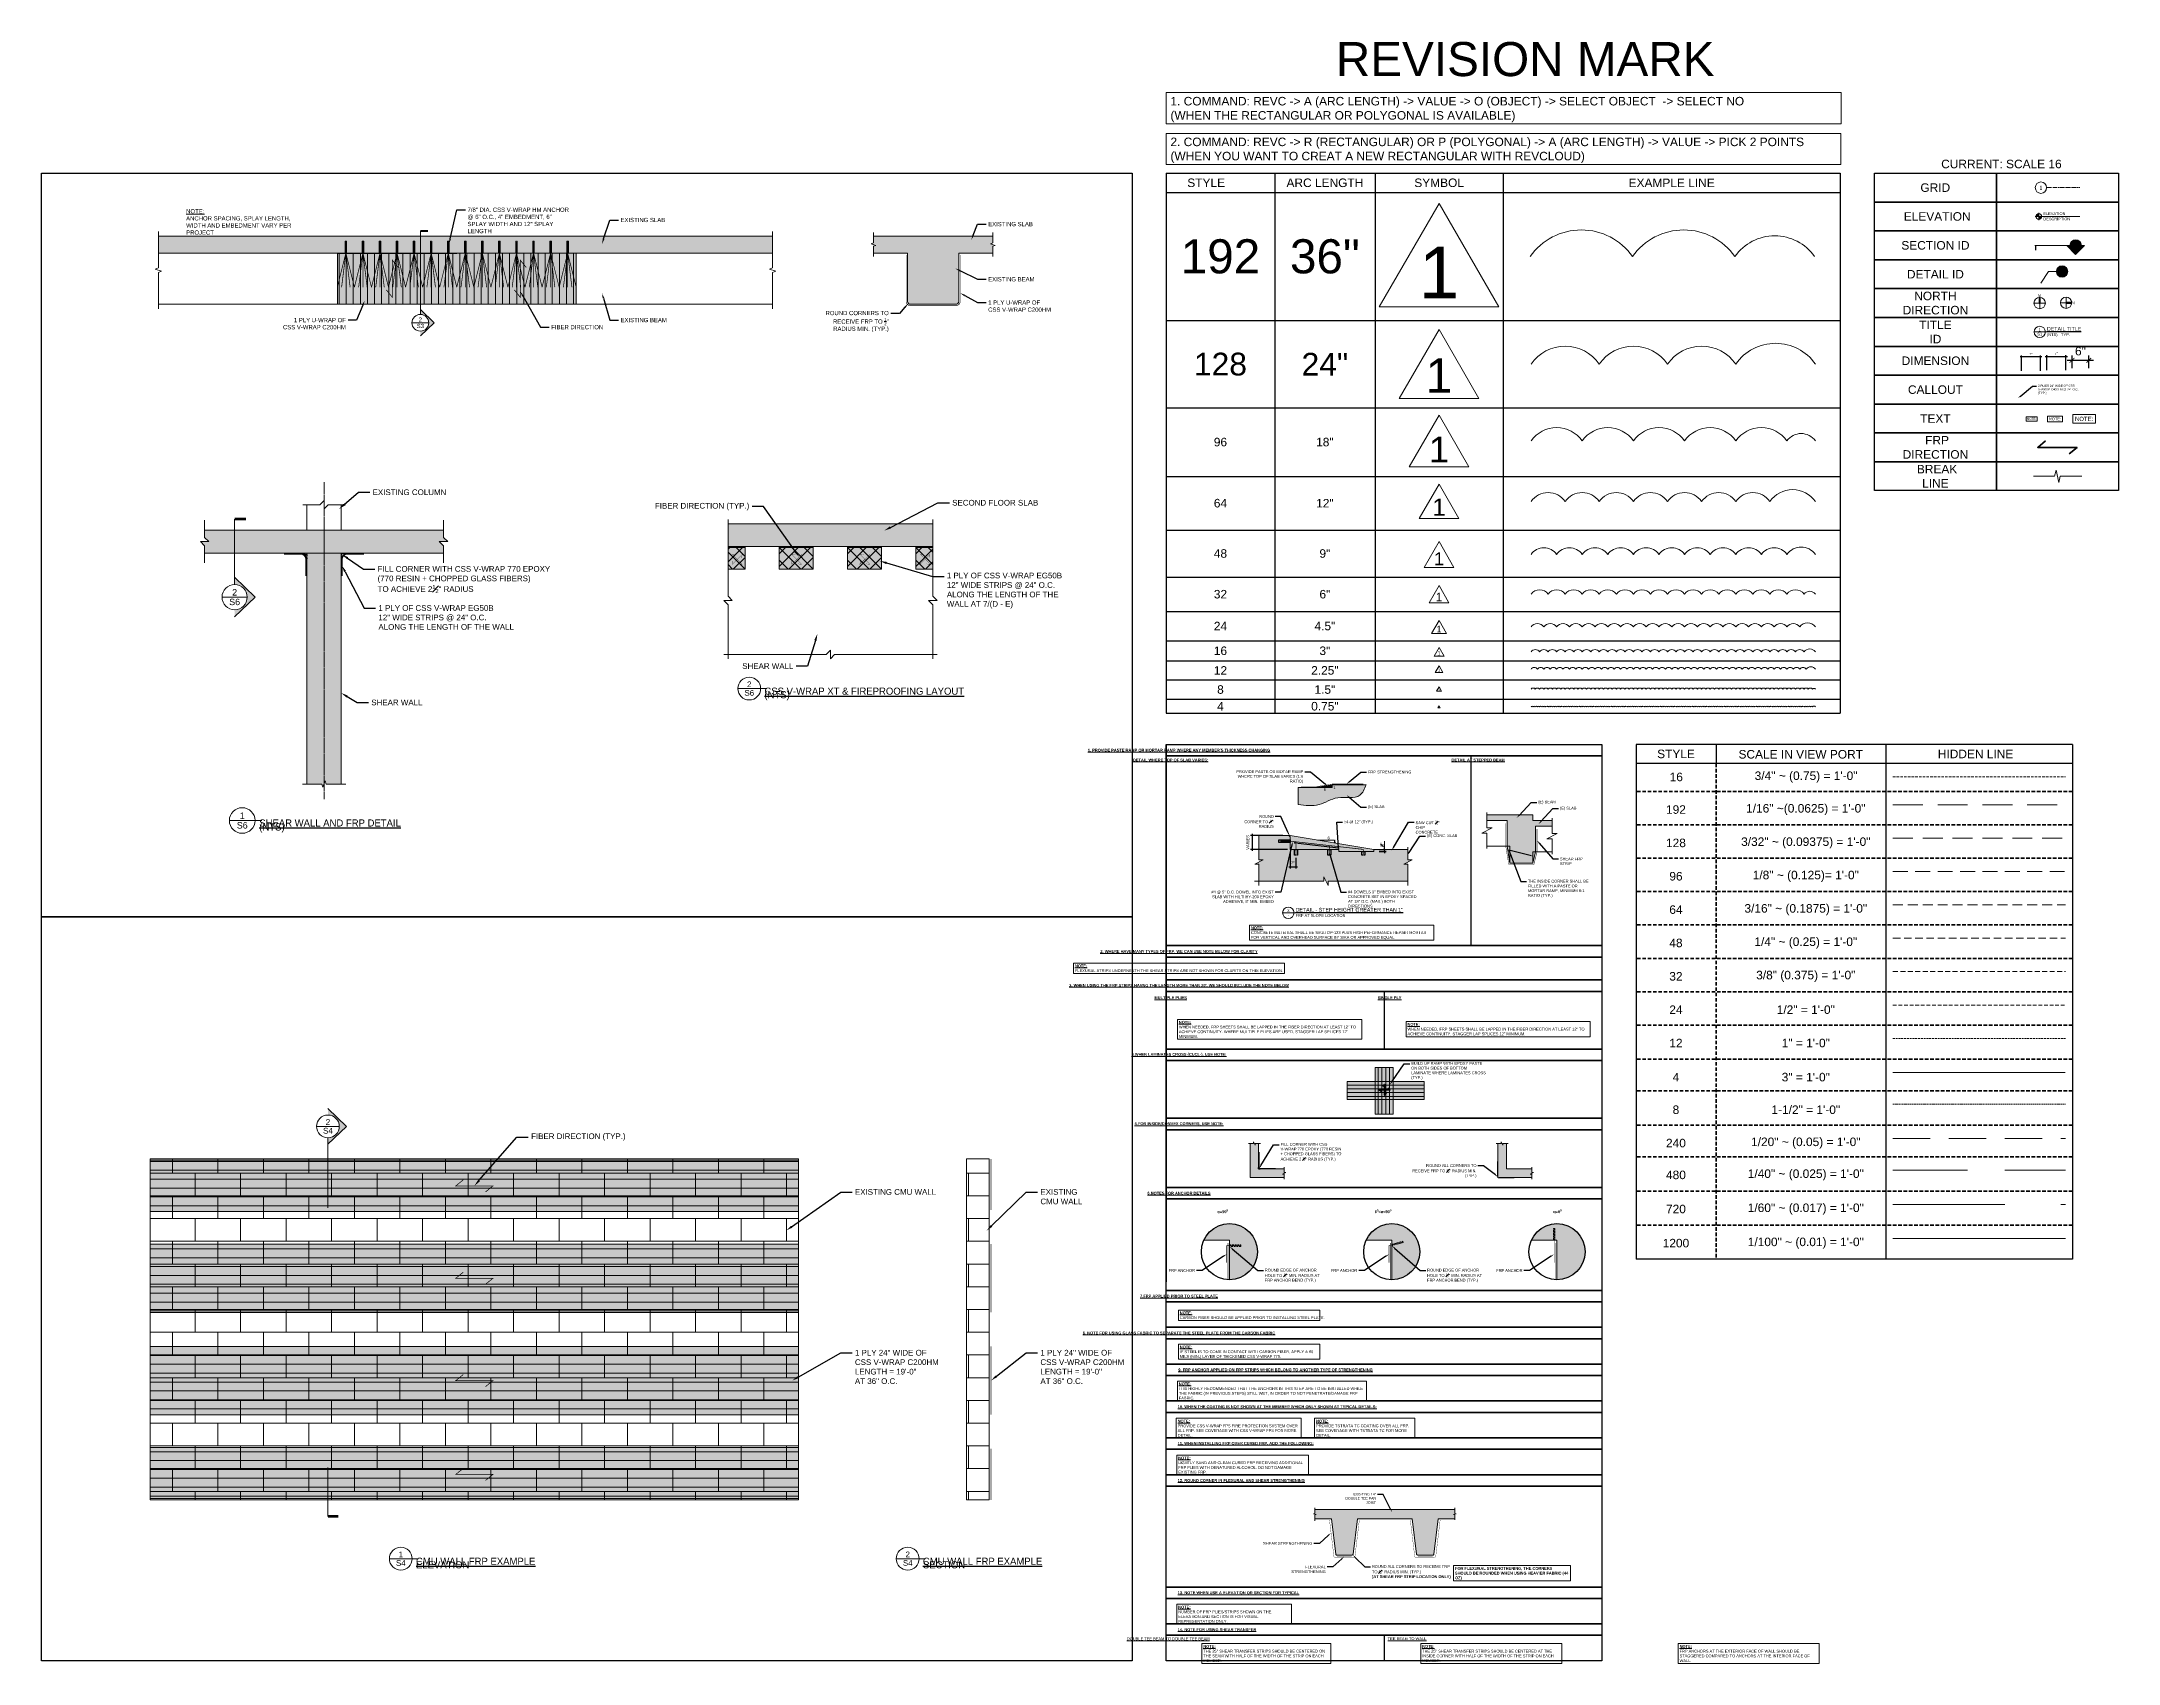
# Model space of a CAD drawing. Header units: inches. Extents: x 1159 to 5415, y 158 to 1829.
# Drawn here: x 1976 to 2707, y 1124 to 1694 of the extents above; entities that cross this region are included whole.
import ezdxf
from ezdxf import colors
from ezdxf.entities.mleader import LeaderData, LeaderLine
from ezdxf.enums import TextEntityAlignment as Align
from ezdxf.math import Vec2, Vec3

# ---------------------------------------------------------------- set-up
doc = ezdxf.new("R2018")
doc.units = ezdxf.units.IN
doc.header["$MEASUREMENT"] = 0
doc.header["$PDMODE"] = 3
for name, pattern in [('CENTER2', [1.125, 0.75, -0.125, 0.125, -0.125]), ('HIDDEN', [0.375, 0.25, -0.125]), ('HIDDEN2', [0.1875, 0.125, -0.0625])]:
    doc.linetypes.add(name, pattern=pattern)
doc.layers.get('Defpoints').update_dxf_attribs({"color": 190})
for name, color, linetype, lineweight in [('STN-ANCHOR', 30, 'Continuous', 20), ('STN-ANNO-TEXT', 3, 'Continuous', 20), ('STN-ANNO-TITL-TEXT', 7, 'Continuous', 25), ('STN-BORDER-L', 7, 'Continuous', 35), ('STN-DET-ID-HDNL', 50, 'HIDDEN2', 18), ('STN-DIM-2', 142, 'Continuous', 13), ('STN-EXST-THK', 115, 'Continuous', 9), ('STN-FIBER', 3, 'Continuous', 20), ('STN-FRP', 5, 'Continuous', 20), ('STN-FRP-HATCH', 5, 'Continuous', 5), ('STN-FRP@EL.', 5, 'Continuous', 70), ('STN-GRAY-Sc-25', 254, 'Continuous', 20), ('STN-GRAY-Sc-50', 253, 'Continuous', 20), ('STN-GRID-ID', 6, 'Continuous', 20), ('STN-GRID-LINE', 10, 'CENTER2', 13), ('STN-HATCH', 253, 'Continuous', 9), ('STN-HDN-L', 4, 'HIDDEN2', 9), ('STN-REVS', 10, 'Continuous', 20)]:
    doc.layers.add(name, color=color, linetype=linetype, lineweight=lineweight)
doc.layers.add('STN-ANCHOR-HDNL-BEND', color=4, linetype='HIDDEN2')
doc.layers.add('STN-CONCRETE HATCH', color=253, linetype='Continuous', lineweight=9, transparency=0.75)
doc.layers.add('STN-VPORT', color=30, linetype='Continuous', plot=False)
doc.styles.add('12', font='swiss.ttf', dxfattribs={"height": 0.75})
doc.styles.add('128', font='swiss.ttf', dxfattribs={"height": 8})
doc.styles.add('16', font='swiss.ttf', dxfattribs={"height": 1})
doc.styles.add('192', font='swiss.ttf', dxfattribs={"height": 12})
doc.styles.add('24', font='swiss.ttf', dxfattribs={"height": 1.5})
doc.styles.add('32', font='swiss.ttf', dxfattribs={"height": 2})
doc.styles.add('48', font='swiss.ttf', dxfattribs={"height": 3})
doc.styles.add('DIMENSIONS', font='swiss.ttf')
doc.styles.get("Standard").update_dxf_attribs({"font": 'swiss.ttf'})
doc.dimstyles.new('Scale 12', dxfattribs={"dimscale": 12, "dimtxt": 0.0625, "dimasz": 0.035, "dimexe": 0.035, "dimexo": 0.0625, "dimgap": 0.035, "dimtad": 1, "dimdec": 0, "dimzin": 3, "dimdsep": 46, "dimlunit": 4, "dimtxsty": 'DIMENSIONS', "dimblk": 'ARCHTICK', "dimcen": 0.035, "dimdle": 0.035, "dimadec": 0, "dimazin": 0, "dimtfac": 0.5, "dimtdec": 0, "dimtix": 1, "dimtofl": 0, "dimtmove": 2, "dimatfit": 3, "dimfxl": 1, "dimfrac": 1, "dimtolj": 1, "dimtzin": 0, "dimarcsym": 0})
doc.dimstyles.new('Scale 16', dxfattribs={"dimscale": 16, "dimtxt": 0.0625, "dimasz": 0.035, "dimexe": 0.035, "dimexo": 0.0625, "dimgap": 0.035, "dimtad": 1, "dimdec": 0, "dimzin": 3, "dimdsep": 46, "dimlunit": 4, "dimtxsty": 'DIMENSIONS', "dimblk": 'ARCHTICK', "dimcen": 0.035, "dimdle": 0.035, "dimadec": 0, "dimazin": 0, "dimtfac": 0.5, "dimtdec": 0, "dimtix": 1, "dimtofl": 0, "dimtmove": 2, "dimatfit": 3, "dimfxl": 1, "dimfrac": 1, "dimtolj": 1, "dimtzin": 0, "dimarcsym": 0})
doc.dimstyles.new('Scale 48', dxfattribs={"dimscale": 48, "dimtxt": 0.0625, "dimasz": 0.035, "dimexe": 0.035, "dimexo": 0.0625, "dimgap": 0.035, "dimtad": 1, "dimdec": 0, "dimzin": 3, "dimdsep": 46, "dimlunit": 4, "dimtxsty": 'DIMENSIONS', "dimblk": 'ARCHTICK', "dimcen": 0.035, "dimdle": 0.035, "dimadec": 0, "dimazin": 0, "dimtfac": 0.5, "dimtdec": 0, "dimtix": 1, "dimtofl": 0, "dimtmove": 2, "dimatfit": 3, "dimfxl": 1, "dimtolj": 1, "dimtzin": 0, "dimarcsym": 0})
pattern_1 = [(37.5, (-601.4417, 1480.5096), (-0.03149668, 0.96341188), [0, -0.76, 0, -0.85, 0, -0.8125]), (7.5, (-601.4417, 1480.5096), (0.88488835, 1.41107303), [0, -0.41, 0, -0.685, 0, -0.2625]), (327.5, (-602.0567, 1480.5096), (1.55707093, 0.00282953), [0, -0.25, 0, -0.9, 0, -1.175]), (317.5, (-602.0567, 1480.5096), (1.5030633, 0.4388378), [0, -0.125, 0, -0.59, 0, -0.675])]
pattern_2 = [(180, (1607.7257, 1303.8516), (-2e-16, -3.125), [])]

# ---------------------------------------------------------------- blocks, each defined once
blk = doc.blocks.new('*U48')
at = {"layer": 'STN-GRID-ID'}
for p, q in [((-0.375, 0), (0, 0)), ((0, 0), (0.1, 0))]:
    blk.add_line(p, q, dxfattribs=at)
blk.add_circle((-0.188, 0), 0.188, dxfattribs=at)
at = {"layer": 'STN-ANNO-TEXT', "style": 'DIMENSIONS'}
for tag, p in [('1', (-0.188, 0.071)), ('S1', (-0.188, -0.071))]:
    blk.add_attdef(tag, text='', height=0.0938, dxfattribs=at).set_placement(p, align=Align.MIDDLE_CENTER)
at = {"layer": 'STN-ANNO-TEXT', "lineweight": 30, "flags": 104}
blk.add_attdef('SCALE', text='', height=0.0938, dxfattribs=at).set_placement((0.062, -0.043), align=Align.TOP_LEFT)
at = {"layer": 'STN-ANNO-TITL-TEXT', "lineweight": 30, "flags": 104}
blk.add_attdef('DETAIL TITLE', text='', height=0.125, dxfattribs=at).set_placement((0.062, 0.016), align=Align.BOTTOM_LEFT)
blk = doc.blocks.new('*U141')
at = {"layer": 'STN-GRID-ID', "ltscale": 2}
blk.add_lwpolyline([(-8.39, 0), (-0.98, 0), (-0.45, 2.17), (0.45, -2.17), (0.95, 0), (8.53, 0)], dxfattribs=at)
blk = doc.blocks.new('*U45')
at = {"layer": 'STN-ANNO-TEXT', "lineweight": 50}
blk.add_lwpolyline([(5.53, -2.99), (9.2, 0), (-9.2, 0), (-5.53, 3)], dxfattribs=at)
blk = doc.blocks.new('*U44')
at = {"layer": 'STN-HATCH'}
h = blk.add_hatch(color=256, dxfattribs=at)
h.dxf.hatch_style = 1
h.paths.add_polyline_path([(-0.2, 0), (0.2, 0), (0.2, 3, 0.030716), (-0.2, 3)])
at = {"layer": 'Defpoints'}
blk.add_lwpolyline([(0.2, 3, 0.030716), (-0.2, 3), (-0.2, 0), (0.2, 0), (0.2, 3)], format="xyb", dxfattribs=at)
at = {"layer": 'STN-GRID-ID'}
for p, q in [((-3, 0), (3, 0)), ((0, 3), (0, -3))]:
    blk.add_line(p, q, dxfattribs=at)
blk.add_circle((0, 0), 3, dxfattribs=at)
at = {"layer": 'STN-ANNO-TITL-TEXT', "insert": (0.5, 4.8), "char_height": 1.44, "width": 31.684, "attachment_point": 3, "style": 'DIMENSIONS'}
blk.add_mtext('N', dxfattribs=at)
blk = doc.blocks.new('_ArchTick')
at = {"color": 0, "linetype": 'ByBlock', "const_width": 0.15}
blk.add_lwpolyline([(-0.5, -0.5), (0.5, 0.5)], dxfattribs=at)
blk = doc.blocks.new('*D56')
at = {"layer": 'Defpoints', "color": 0, "transparency": 16777216}
for p in [(2681.44, 1577.66), (2688.17, 1583.38), (2688.17, 1577.66)]:
    blk.add_point(p, dxfattribs=at)
at = {"layer": 'STN-DIM-2', "color": 0, "lineweight": -2, "transparency": 16777216}
for p, q in [((2680.88, 1583.38), (2688.73, 1583.38)), ((2681.44, 1578.66), (2681.44, 1583.94)), ((2688.17, 1578.66), (2688.17, 1583.94))]:
    blk.add_line(p, q, dxfattribs=at)
at = {"layer": 'STN-DIM-2', "color": 0, "lineweight": -2, "transparency": 16777216, "xscale": 0.56, "yscale": 0.56, "zscale": 0.56, "rotation": 180}
blk.add_blockref('_ArchTick', (2681.44, 1583.38), dxfattribs=at)
at = {"layer": 'STN-DIM-2', "color": 0, "lineweight": -2, "transparency": 16777216, "xscale": 0.56, "yscale": 0.56, "zscale": 0.56}
blk.add_blockref('_ArchTick', (2688.17, 1583.38), dxfattribs=at)
at = {"layer": 'STN-DIM-2', "color": 0, "transparency": 16777216, "insert": (2684.8, 1584.44), "char_height": 1, "attachment_point": 5, "style": 'DIMENSIONS'}
blk.add_mtext('\\A1;7"', dxfattribs=at)
blk = doc.blocks.new('*D57')
at = {"layer": 'Defpoints', "color": 0, "transparency": 16777216}
for p in [(2696.24, 1582.07), (2690.33, 1576.36), (2696.24, 1576.36)]:
    blk.add_point(p, dxfattribs=at)
at = {"layer": 'STN-DIM-2', "color": 0, "lineweight": -2, "transparency": 16777216}
for p, q in [((2688.65, 1582.07), (2697.92, 1582.07)), ((2690.33, 1579.36), (2690.33, 1583.75)), ((2696.24, 1579.36), (2696.24, 1583.75))]:
    blk.add_line(p, q, dxfattribs=at)
at = {"layer": 'STN-DIM-2', "color": 0, "lineweight": -2, "transparency": 16777216, "xscale": 1.68, "yscale": 1.68, "zscale": 1.68, "rotation": 180}
blk.add_blockref('_ArchTick', (2690.33, 1582.07), dxfattribs=at)
at = {"layer": 'STN-DIM-2', "color": 0, "lineweight": -2, "transparency": 16777216, "xscale": 1.68, "yscale": 1.68, "zscale": 1.68}
blk.add_blockref('_ArchTick', (2696.24, 1582.07), dxfattribs=at)
at = {"layer": 'STN-DIM-2', "color": 0, "transparency": 16777216, "insert": (2693.29, 1585.29), "char_height": 3, "attachment_point": 5, "style": 'DIMENSIONS'}
blk.add_mtext('\\A1;6"', dxfattribs=at)
blk = doc.blocks.new('*U114')
at = {"layer": 'STN-HATCH'}
h = blk.add_hatch(color=256, dxfattribs=at)
h.dxf.hatch_style = 1
h.paths.add_polyline_path([(0.84, -0.67), (0.84, -0.92), (2.84, -0.92, 0.030716), (2.84, -0.67)])
at = {"layer": 'Defpoints'}
blk.add_lwpolyline([(2.84, -0.92, 0.030716), (2.84, -0.67), (0.84, -0.67), (0.84, -0.92), (2.84, -0.92)], format="xyb", dxfattribs=at)
at = {"layer": 'STN-GRID-ID'}
for p, q in [((0.84, 1.21), (0.84, -2.79)), ((2.84, -0.79), (-1.16, -0.79))]:
    blk.add_line(p, q, dxfattribs=at)
blk.add_circle((0.84, -0.79), 2, dxfattribs=at)
at = {"layer": 'STN-ANNO-TITL-TEXT', "insert": (3.84, -0.34), "char_height": 0.962, "width": 0.8723, "attachment_point": 3, "style": 'DIMENSIONS'}
blk.add_mtext('N', dxfattribs=at)
blk = doc.blocks.new('*U107')
at = {"layer": 'STN-FRP-HATCH'}
h = blk.add_hatch(dxfattribs=at)
h.set_pattern_fill('ANSI31', color=256, scale=50, angle=135)
h.set_pattern_definition([(180, (21021.609, 3747.461), (-4e-16, -6.25), [])])
h.paths.add_polyline_path([(128, 0), (128, 30), (0, 30), (0, 0)])
at = {"layer": 'STN-GRAY-Sc-25'}
h = blk.add_hatch(color=256, dxfattribs=at)
h.dxf.hatch_style = 1
h.paths.add_polyline_path([(128, 30), (0, 30), (0, 0), (128, 0)])
at = {"layer": 'STN-FIBER', "lineweight": 50}
blk.add_lwpolyline([(71.2, 13), (74.9, 15.9), (56.8, 15.9), (60.4, 18.9)], dxfattribs=at)
at = {"layer": 'STN-FRP'}
blk.add_lwpolyline([(128, 30), (128, 0), (0, 0), (0, 30)], close=True, dxfattribs=at)
blk = doc.blocks.new('*U63')
at = {"layer": 'STN-FRP-HATCH'}
h = blk.add_hatch(dxfattribs=at)
h.set_pattern_fill('ANSI31', color=96, scale=50, angle=135)
h.set_pattern_definition([(180, (20978.942, 3747.461), (-4e-16, -6.25), [])])
h.paths.add_polyline_path([(78, 0), (78, 30), (0, 30), (0, 0)])
at = {"layer": 'STN-GRAY-Sc-25'}
h = blk.add_hatch(color=256, dxfattribs=at)
h.dxf.hatch_style = 1
h.paths.add_polyline_path([(78, 30), (0, 30), (0, 0), (78, 0)])
at = {"layer": 'STN-FIBER', "lineweight": 50}
blk.add_lwpolyline([(46.2, 13), (49.9, 15.9), (31.8, 15.9), (35.4, 18.9)], dxfattribs=at)
at = {"layer": 'STN-FRP', "color": 96}
blk.add_lwpolyline([(78, 30), (78, 0), (0, 0), (0, 30)], close=True, dxfattribs=at)
blk = doc.blocks.new('*U49')
at = {"layer": 'STN-GRID-ID'}
for p, q in [((-2, 0), (2, 0)), ((2, 0), (3.07, 0))]:
    blk.add_line(p, q, dxfattribs=at)
blk.add_circle((0, 0), 2, dxfattribs=at)
at = {"layer": 'STN-ANNO-TEXT', "style": 'DIMENSIONS'}
for tag, p in [('1', (0, 0.75)), ('S1', (0, -0.75))]:
    blk.add_attdef(tag, text='', height=1, dxfattribs=at).set_placement(p, align=Align.MIDDLE_CENTER)
blk.add_attdef('SCALE', text='', height=1, dxfattribs=at).set_placement((2.53, -0.46), align=Align.TOP_LEFT)
at = {"layer": 'STN-ANNO-TITL-TEXT', "style": 'DIMENSIONS'}
blk.add_attdef('%%UTITLE', text='', height=1.33, dxfattribs=at).set_placement((2.53, 0), align=Align.BOTTOM_LEFT)
blk = doc.blocks.new('*D137')
at = {"layer": 'Defpoints', "color": 0, "transparency": 16777216}
for p in [(2401.99, 1410), (2413.83, 1414.9), (2415.41, 1410)]:
    blk.add_point(p, dxfattribs=at)
at = {"layer": 'STN-DIM-2', "color": 0, "lineweight": -2, "transparency": 16777216}
for p, q in [((2412.83, 1414.9), (2401.43, 1414.9)), ((2414.41, 1410), (2401.43, 1410)), ((2401.99, 1415.46), (2401.99, 1409.44))]:
    blk.add_line(p, q, dxfattribs=at)
at = {"layer": 'STN-DIM-2', "color": 0, "lineweight": -2, "transparency": 16777216, "xscale": 0.56, "yscale": 0.56, "zscale": 0.56}
for p, rotation in [((2401.99, 1414.9), 90), ((2401.99, 1410), 270)]:
    blk.add_blockref('_ArchTick', p, dxfattribs=dict(at, rotation=rotation))
at = {"layer": 'STN-DIM-2', "color": 0, "transparency": 16777216, "insert": (2400.46, 1412.45), "char_height": 1, "attachment_point": 5, "rotation": 90, "style": 'DIMENSIONS'}
blk.add_mtext('\\A1;VARIES', dxfattribs=at)
blk = doc.blocks.new('*D138')
at = {"layer": 'Defpoints', "color": 0, "transparency": 16777216}
for p in [(2415.41, 1410), (2417.41, 1408), (2417.41, 1403.81)]:
    blk.add_point(p, dxfattribs=at)
at = {"layer": 'STN-DIM-2', "color": 0, "lineweight": -2, "transparency": 16777216}
for p, q in [((2414.85, 1403.81), (2417.97, 1403.81)), ((2415.41, 1409), (2415.41, 1403.25)), ((2417.41, 1407), (2417.41, 1403.25))]:
    blk.add_line(p, q, dxfattribs=at)
at = {"layer": 'STN-DIM-2', "color": 0, "lineweight": -2, "transparency": 16777216, "xscale": 0.56, "yscale": 0.56, "zscale": 0.56, "rotation": 180}
blk.add_blockref('_ArchTick', (2415.41, 1403.81), dxfattribs=at)
at = {"layer": 'STN-DIM-2', "color": 0, "lineweight": -2, "transparency": 16777216, "xscale": 0.56, "yscale": 0.56, "zscale": 0.56}
blk.add_blockref('_ArchTick', (2417.41, 1403.81), dxfattribs=at)
at = {"layer": 'STN-DIM-2', "color": 0, "transparency": 16777216, "insert": (2416.41, 1405.31), "char_height": 1, "attachment_point": 5, "style": 'DIMENSIONS'}
blk.add_mtext('\\A1;2"', dxfattribs=at)
blk = doc.blocks.new('*D136')
at = {"layer": 'Defpoints', "color": 0, "transparency": 16777216}
for p in [(2445.7, 1410), (2445.7, 1409.25), (2448.58, 1409.25)]:
    blk.add_point(p, dxfattribs=at)
at = {"layer": 'STN-DIM-2', "color": 0, "lineweight": -2, "transparency": 16777216}
for p, q in [((2446.7, 1410), (2449.14, 1410)), ((2448.58, 1410), (2448.58, 1410.56)), ((2446.7, 1409.25), (2449.14, 1409.25)), ((2448.58, 1409.25), (2448.58, 1408.69))]:
    blk.add_line(p, q, dxfattribs=at)
at = {"layer": 'STN-DIM-2', "color": 0, "lineweight": -2, "transparency": 16777216, "xscale": 0.56, "yscale": 0.56, "zscale": 0.56}
for p, rotation in [((2448.58, 1410), 270), ((2448.58, 1409.25), 90)]:
    blk.add_blockref('_ArchTick', p, dxfattribs=dict(at, rotation=rotation))
at = {"layer": 'STN-DIM-2', "color": 0, "transparency": 16777216, "insert": (2447.66, 1411.64), "char_height": 1, "attachment_point": 5, "rotation": 90, "style": 'DIMENSIONS'}
blk.add_mtext('\\A1;{\\H0.7x;\\S3#4;}"', dxfattribs=at)
blk = doc.blocks.new('*D140')
at = {"layer": 'Defpoints', "color": 0, "transparency": 16777216}
for p in [(2672.55, 1577.66), (2679.28, 1583.38), (2679.28, 1577.66)]:
    blk.add_point(p, dxfattribs=at)
at = {"layer": 'STN-DIM-2', "color": 0, "lineweight": -2, "transparency": 16777216}
for p, q in [((2672.13, 1583.38), (2679.7, 1583.38)), ((2672.55, 1578.41), (2672.55, 1583.8)), ((2679.28, 1578.41), (2679.28, 1583.8))]:
    blk.add_line(p, q, dxfattribs=at)
at = {"layer": 'STN-DIM-2', "color": 0, "lineweight": -2, "transparency": 16777216, "xscale": 0.42, "yscale": 0.42, "zscale": 0.42, "rotation": 180}
blk.add_blockref('_ArchTick', (2672.55, 1583.38), dxfattribs=at)
at = {"layer": 'STN-DIM-2', "color": 0, "lineweight": -2, "transparency": 16777216, "xscale": 0.42, "yscale": 0.42, "zscale": 0.42}
blk.add_blockref('_ArchTick', (2679.28, 1583.38), dxfattribs=at)
at = {"layer": 'STN-DIM-2', "color": 0, "transparency": 16777216, "insert": (2675.91, 1584.17), "char_height": 0.75, "attachment_point": 5, "style": 'DIMENSIONS'}
blk.add_mtext('\\A1;7"', dxfattribs=at)
blk = doc.blocks.new('Rev ID1')
at = {"layer": 'STN-REVS', "ltscale": 100}
blk.add_lwpolyline([(1.75, -1.01), (0, 2.021), (-1.75, -1.01)], close=True, dxfattribs=at)
at = {"layer": 'STN-ANNO-TEXT', "ltscale": 2, "style": 'DIMENSIONS'}
blk.add_attdef('1', text='', height=1.514, dxfattribs=at).set_placement((0, 0), align=Align.MIDDLE_CENTER)
blk = doc.blocks.new('*U46')
at = {"layer": 'STN-GRID-ID'}
blk.add_circle((0, 0), 3, dxfattribs=at)
at = {"layer": 'STN-GRID-LINE', "ltscale": 3}
blk.add_line((3, 0), (20.6, 0), dxfattribs=at)
at = {"layer": 'STN-GRID-ID', "style": 'DIMENSIONS'}
blk.add_attdef('1', text='', height=2, dxfattribs=at).set_placement((0, 0), align=Align.MIDDLE_CENTER)
blk = doc.blocks.new('*U67')
at = {"layer": 'STN-FRP', "true_color": 0xfefefe}
h = blk.add_hatch(color=7, dxfattribs=at)
h.dxf.hatch_style = 1
edge = h.paths.add_edge_path()
edge.add_arc((11.4, 0), 3, 0, 360)
at = {"layer": 'STN-HATCH', "ltscale": 100}
blk.add_hatch(color=256, dxfattribs=at).paths.add_polyline_path([(8.4, 0), (6.8, 0), (11.4, -4.9), (16.1, 0), (14.4, 0, -1)])
at = {"layer": 'STN-HATCH'}
h = blk.add_hatch(color=256, dxfattribs=at)
h.dxf.hatch_style = 1
h.paths.add_polyline_path([(-10.1, -2.7), (-9.4, -2.7), (-9.4, 0), (-10.1, 0)])
at = {"layer": 'STN-GRID-ID'}
for q in [(-10.1, 0), (14.4, 0)]:
    blk.add_line((8.4, 0), q, dxfattribs=at)
blk.add_lwpolyline([(8.4, 0), (6.8, 0), (11.4, -4.9), (16.1, 0), (14.4, 0, -1)], format="xyb", close=True, dxfattribs=at)
blk.add_circle((11.4, 0), 3, dxfattribs=at)
at = {"layer": 'STN-ANNO-TEXT', "ltscale": 2, "style": 'DIMENSIONS'}
for tag, p in [('1', (11.4, 1.1)), ('S1', (11.4, -1.1))]:
    blk.add_attdef(tag, text='', height=1.39, dxfattribs=at).set_placement(p, align=Align.MIDDLE_CENTER)
blk = doc.blocks.new('*U68')
at = {"layer": 'STN-FRP', "true_color": 0xfefefe}
h = blk.add_hatch(color=7, dxfattribs=at)
h.dxf.hatch_style = 1
edge = h.paths.add_edge_path()
edge.add_arc((2, 0), 2, 0, 360)
at = {"layer": 'STN-DET-ID-HDNL', "linetype": 'Continuous', "ltscale": 100}
for p, q in [((-2.76, 0), (-5.42, -4.06)), ((0, 0), (-2.76, 0))]:
    blk.add_line(p, q, dxfattribs=at)
at = {"layer": 'STN-GRID-ID', "ltscale": 100}
blk.add_line((4, 0), (0, 0), dxfattribs=at)
blk.add_circle((2, 0), 2, dxfattribs=at)
at = {"layer": 'STN-ANNO-TEXT', "style": 'DIMENSIONS'}
for tag, p in [('N.', (2, 0.77)), ('S.N.', (2, -0.77))]:
    blk.add_attdef(tag, text='', height=1.02, dxfattribs=at).set_placement(p, align=Align.MIDDLE_CENTER)
blk = doc.blocks.new('*U50')
at = {"layer": 'STN-HATCH', "linetype": 'ByBlock'}
h = blk.add_hatch(color=256, dxfattribs=at)
h.dxf.hatch_style = 1
h.paths.add_polyline_path([(0, 1.5, 0.414214), (-1.5, 0), (0, 0)])
h.paths.add_polyline_path([(0, -1.5, 0.414214), (1.5, 0), (0, 0)])
at = {"layer": 'STN-GRID-ID', "ltscale": 3}
blk.add_line((-2, 0), (21.9, 0), dxfattribs=at)
at = {"layer": 'STN-GRID-ID', "linetype": 'ByBlock'}
blk.add_line((0, 2), (0, -2), dxfattribs=at)
blk.add_circle((0, 0), 1.5, dxfattribs=at)
at = {"layer": 'STN-ANNO-TEXT', "ltscale": 2, "style": 'DIMENSIONS'}
for tag, p in [('ELEVATION', (2.4, 0.8)), ('DESCRIPTION', (2.4, -2))]:
    blk.add_attdef(tag, p, '', height=1.5, dxfattribs=at)

msp = doc.modelspace()

# ---------------------------------------------------------------- hatches: boundary and pattern name
at = {"layer": 'STN-ANNO-TEXT'}
h = msp.add_hatch(dxfattribs=at)
h.set_pattern_fill('AR-SAND', color=256, scale=0.5)
h.set_pattern_definition(pattern_1)
h.paths.add_polyline_path([(2069.614, 1514.281), (2067.369, 1514.281), (2067.364, 1514.031, -0.4142136), (2069.364, 1512.031), (2069.614, 1512.03)])
h = msp.add_hatch(dxfattribs=at)
h.set_pattern_fill('AR-SAND', color=256, scale=0.5)
h.set_pattern_definition(pattern_1)
h.paths.add_polyline_path([(2081.614, 1514.281), (2083.86, 1514.281), (2083.864, 1514.031, 0.4142136), (2081.864, 1512.031), (2081.614, 1512.03)])
at = {"layer": 'STN-CONCRETE HATCH'}
h = msp.add_hatch(color=256, dxfattribs=at)
h.dxf.hatch_style = 1
h.paths.add_polyline_path([(2017.37, 1625.799), (2017.37, 1619.799), (2233.37, 1619.799), (2233.37, 1625.799)])
h = msp.add_hatch(color=256, dxfattribs=at)
h.dxf.hatch_style = 1
h.paths.add_polyline_path([(2298.817, 1619.799), (2310.817, 1619.799), (2310.817, 1622.799), (2309.993, 1623.099), (2310.817, 1623.399), (2310.817, 1625.799), (2268.817, 1625.799), (2268.817, 1622.799), (2269.642, 1622.499), (2268.817, 1622.199), (2268.817, 1619.799), (2280.817, 1619.799), (2280.817, 1602.799, 0.4142136), (2281.817, 1601.799), (2297.817, 1601.799, 0.4142136), (2298.817, 1602.799)])
h = msp.add_hatch(color=256, dxfattribs=at)
h.dxf.hatch_style = 1
h.paths.add_polyline_path([(2075.614, 1522.281), (2044.17, 1522.281), (2044.17, 1514.281), (2075.614, 1514.281)])
h.paths.add_polyline_path([(2044.17, 1522.281), (2033.614, 1522.281), (2033.614, 1519.781), (2035.114, 1518.281), (2033.614, 1518.281), (2032.114, 1518.281), (2033.614, 1516.781), (2033.614, 1514.281), (2044.17, 1514.281)])
h.paths.add_polyline_path([(2117.614, 1519.781), (2117.614, 1522.281), (2075.614, 1522.281), (2075.614, 1514.281), (2117.614, 1514.281), (2117.614, 1516.781), (2116.114, 1518.281), (2117.614, 1518.281), (2119.114, 1518.281)])
h = msp.add_hatch(color=256, dxfattribs=at)
h.dxf.hatch_style = 1
h.paths.add_polyline_path([(2289.677, 1516.572), (2289.677, 1524.572), (2217.677, 1524.572), (2217.677, 1516.572)])
h = msp.add_hatch(color=256, dxfattribs=at)
h.dxf.hatch_style = 1
h.paths.add_polyline_path([(2081.614, 1514.281), (2075.614, 1514.281), (2075.614, 1432.974), (2076.014, 1434.073), (2076.414, 1432.974), (2081.614, 1432.974)])
h.paths.add_polyline_path([(2075.614, 1514.281), (2069.614, 1514.281), (2069.614, 1432.974), (2074.814, 1432.974), (2075.214, 1431.875), (2075.614, 1432.974)])
h = msp.add_hatch(color=256, dxfattribs=at)
h.dxf.hatch_style = 1
edge = h.paths.add_edge_path()
edge.add_spline(control_points=[(2418.149, 1425.758), (2420.691, 1425.446), (2425.643, 1424.84), (2431.933, 1429.366), (2439.782, 1427.221), (2441.526, 1431.3), (2442.149, 1432.758)], knot_values=[4, 4, 4, 4, 11.3960593, 18.4098976, 26.1974547, 30.5251681, 30.5251681, 30.5251681, 30.5251681], weights=[1, 1, 1, 1, 1, 1, 1], degree=3, periodic=0)
edge.add_spline(control_points=[(2442.149, 1432.758), (2438.149, 1432.758), (2434.149, 1432.758), (2430.149, 1432.758)], knot_values=[0, 0, 0, 0, 1, 1, 1, 1], weights=[1, 1, 1, 1], degree=3, periodic=0)
edge.add_spline(control_points=[(2430.149, 1432.758), (2430.149, 1432.424), (2430.149, 1432.091), (2430.149, 1431.758)], knot_values=[1, 1, 1, 1, 2, 2, 2, 2], weights=[1, 1, 1, 1], degree=3, periodic=0)
edge.add_line((2430.149, 1431.758), (2424.149, 1431.758))
edge.add_spline(control_points=[(2424.149, 1431.758), (2422.149, 1431.758), (2420.149, 1431.758), (2418.149, 1431.758)], knot_values=[2.5, 2.5, 2.5, 2.5, 3, 3, 3, 3], weights=[1, 1, 1, 1], degree=3, periodic=0)
edge.add_spline(control_points=[(2418.149, 1431.758), (2418.149, 1429.758), (2418.149, 1427.758), (2418.149, 1425.758)], knot_values=[3, 3, 3, 3, 4, 4, 4, 4], weights=[1, 1, 1, 1], degree=3, periodic=0)
h = msp.add_hatch(color=256, dxfattribs=at)
h.dxf.hatch_style = 1
h.paths.add_polyline_path([(2492.676, 1411.172), (2492.676, 1405.172), (2500.676, 1405.172), (2500.676, 1409.172), (2501.676, 1409.172), (2501.676, 1418.172), (2507.475, 1418.172), (2507.475, 1420.172), (2500.676, 1420.172), (2500.676, 1422.172), (2484.563, 1422.172), (2484.563, 1420.172), (2491.676, 1420.172), (2491.676, 1411.172)])
h = msp.add_hatch(color=256, dxfattribs=at)
h.dxf.hatch_style = 1
h.paths.add_polyline_path([(2456.78, 1404.803), (2455.297, 1404.803), (2458.263, 1406.287), (2456.78, 1406.287), (2456.78, 1410.003), (2444.78, 1410.003), (2444.78, 1409.253), (2441.587, 1409.253), (2441.587, 1408.003), (2440.587, 1408.003), (2440.587, 1409.253), (2432.479, 1409.253), (2432.479, 1410.003), (2429.635, 1410.003), (2429.635, 1408.003), (2428.635, 1408.003), (2428.635, 1410.003), (2417.905, 1410.003), (2417.905, 1408.003), (2416.905, 1408.003), (2416.905, 1410.003), (2415.405, 1410.003), (2415.405, 1412.399), (2411.405, 1412.399), (2411.405, 1413.399), (2415.405, 1413.399), (2415.405, 1414.149, 0.4142136), (2414.655, 1414.899), (2404.405, 1414.899), (2404.405, 1406.287), (2405.888, 1406.287), (2402.922, 1404.803), (2404.405, 1404.803), (2404.405, 1398.837), (2427.24, 1398.837), (2427.24, 1400.32), (2428.723, 1397.353), (2428.723, 1398.837), (2456.78, 1398.837)])
h.paths.add_polyline_path([(2441.587, 1409.253), (2440.587, 1409.253), (2440.587, 1408.003), (2441.587, 1408.003)], flags=17)
h.paths.add_polyline_path([(2429.635, 1410.003), (2428.635, 1410.003), (2428.635, 1408.003), (2429.635, 1408.003)], flags=17)
h.paths.add_polyline_path([(2417.905, 1410.003), (2416.905, 1410.003), (2416.905, 1408.003), (2417.905, 1408.003)], flags=17)
h.paths.add_polyline_path([(2415.405, 1413.399), (2411.405, 1413.399), (2411.405, 1412.399), (2415.405, 1412.399)], flags=17)
h = msp.add_hatch(color=256, dxfattribs=at)
h.dxf.hatch_style = 1
h.paths.add_polyline_path([(2413.289, 1294.558), (2413.289, 1295.758), (2412.689, 1295.758), (2413.889, 1296.358), (2413.289, 1296.358), (2413.289, 1297.558), (2404.289, 1297.558), (2404.289, 1306.558), (2403.089, 1306.558), (2403.089, 1305.958), (2402.489, 1307.158), (2402.489, 1306.558), (2401.289, 1306.558), (2401.289, 1294.558)])
h = msp.add_hatch(color=256, dxfattribs=at)
h.dxf.hatch_style = 1
h.paths.add_polyline_path([(2500.395, 1294.558), (2500.395, 1295.758), (2499.795, 1295.758), (2500.995, 1296.358), (2500.395, 1296.358), (2500.395, 1297.558), (2491.395, 1297.558), (2491.395, 1306.558), (2490.195, 1306.558), (2490.195, 1305.958), (2489.595, 1307.158), (2489.595, 1306.558), (2488.395, 1306.558), (2488.395, 1295.058, 0.4142136), (2488.895, 1294.558)])
h = msp.add_hatch(color=256, dxfattribs=at)
h.dxf.hatch_style = 1
h.paths.add_polyline_path([(2385.048, 1272.575), (2394.014, 1272.575), (2394.014, 1258.601, 0.4142136), (2403.877, 1268.464, 0.8052055)])
h = msp.add_hatch(color=256, dxfattribs=at)
h.dxf.hatch_style = 1
h.paths.add_polyline_path([(2442.142, 1272.575), (2451.107, 1272.575), (2451.107, 1258.601, 0.4142136), (2460.97, 1268.464, 0.8052055)])
h = msp.add_hatch(color=256, dxfattribs=at)
h.dxf.hatch_style = 1
h.paths.add_polyline_path([(2500.237, 1272.575), (2509.202, 1272.575), (2509.202, 1258.601, 0.4142136), (2519.065, 1268.464, 0.8052055)])
h = msp.add_hatch(color=256, dxfattribs=at)
h.dxf.hatch_style = 1
h.paths.add_polyline_path([(2424.031, 1177.76), (2424.031, 1176.404), (2423.533, 1176.227), (2424.543, 1176.013), (2424.031, 1175.836), (2424.031, 1174.488), (2429.906, 1174.488), (2431.406, 1162.095, 0.4142136), (2431.856, 1161.645), (2437.044, 1161.645, 0.4142136), (2437.494, 1162.095), (2438.994, 1174.488), (2458.325, 1174.488), (2459.825, 1162.095, 0.4142136), (2460.275, 1161.645), (2465.462, 1161.645, 0.4142136), (2465.912, 1162.095), (2467.412, 1174.488), (2473.288, 1174.488), (2473.288, 1175.836), (2472.776, 1176.013), (2473.786, 1176.227), (2473.288, 1176.404), (2473.288, 1177.76)])
at = {"layer": 'STN-EXST-THK'}
h = msp.add_hatch(color=256, dxfattribs=at)
h.dxf.hatch_style = 1
edge = h.paths.add_edge_path()
edge.add_arc((2416.99, 1412.32), 0.15, 0, 360)
h = msp.add_hatch(color=256, dxfattribs=at)
h.dxf.hatch_style = 1
edge = h.paths.add_edge_path()
edge.add_arc((2432.374, 1410.514), 0.15, 0, 360)
at = {"layer": 'STN-FRP'}
h = msp.add_hatch(dxfattribs=at)
h.set_pattern_fill('ANSI31', color=256, scale=20, angle=45)
h.set_pattern_definition([(90, (1938.37, 1664.589), (-2.5, 0), [])])
h.paths.add_polyline_path([(2164.284, 1601.799), (2164.284, 1619.799), (2080.284, 1619.515), (2080.284, 1601.799)])
h = msp.add_hatch(dxfattribs=at)
h.set_pattern_fill('ANSI37', color=256, scale=25)
h.set_pattern_definition([(45, (-637.756, 1643.2578), (-2.2097087, 2.2097087), []), (135, (-637.756, 1643.2578), (-2.2097087, -2.2097087), [])])
h.paths.add_polyline_path([(2217.677, 1516.322), (2217.677, 1508.572), (2223.677, 1508.572), (2223.677, 1516.322)])
h = msp.add_hatch(dxfattribs=at)
h.set_pattern_fill('ANSI37', color=256, scale=25)
h.set_pattern_definition([(45, (-613.756, 1643.2578), (-2.2097087, 2.2097087), []), (135, (-613.756, 1643.2578), (-2.2097087, -2.2097087), [])])
h.paths.add_polyline_path([(2247.677, 1508.572), (2247.677, 1516.322), (2235.677, 1516.322), (2235.677, 1508.572)])
h = msp.add_hatch(dxfattribs=at)
h.set_pattern_fill('ANSI37', color=256, scale=25)
h.set_pattern_definition([(45, (-589.756, 1643.2578), (-2.2097087, 2.2097087), []), (135, (-589.756, 1643.2578), (-2.2097087, -2.2097087), [])])
h.paths.add_polyline_path([(2271.677, 1516.322), (2259.677, 1516.322), (2259.677, 1508.572), (2271.677, 1508.572)])
h = msp.add_hatch(dxfattribs=at)
h.set_pattern_fill('ANSI37', color=256, scale=25)
h.set_pattern_definition([(45, (-565.756, 1643.2578), (-2.2097087, 2.2097087), []), (135, (-565.756, 1643.2578), (-2.2097087, -2.2097087), [])])
h.paths.add_polyline_path([(2289.677, 1508.572), (2289.677, 1516.322), (2283.677, 1516.322), (2283.677, 1508.572)])
at = {"layer": 'STN-FRP', "true_color": 0x888888}
h = msp.add_hatch(color=252, dxfattribs=at)
h.dxf.hatch_style = 1
h.paths.add_polyline_path([(2432.479, 1410.003), (2432.479, 1409.253), (2440.587, 1409.253), (2440.587, 1410.003), (2441.587, 1410.003), (2441.587, 1409.253), (2444.78, 1409.253), (2444.78, 1410.003), (2415.405, 1414.899), (2414.655, 1414.899, -0.4142136), (2415.405, 1414.149), (2415.405, 1410.003)])
h.paths.add_polyline_path([(2441.587, 1409.253), (2441.587, 1410.003), (2440.587, 1410.003), (2440.587, 1409.253)], flags=17)
at = {"layer": 'STN-FRP'}
h = msp.add_hatch(dxfattribs=at)
h.set_pattern_fill('ANSI31', color=256, scale=25, angle=135)
h.set_pattern_definition([(180, (1607.7257, 1303.3516), (-2e-16, -3.125), [])])
h.paths.add_polyline_path([(2242.491, 1282.62), (2242.491, 1300.62), (2014.491, 1300.62), (2014.491, 1282.62)])
h = msp.add_hatch(dxfattribs=at)
h.set_pattern_fill('ANSI31', color=256, scale=25, angle=135)
h.set_pattern_definition(pattern_2)
h.paths.add_polyline_path([(2014.491, 1271.12), (2014.491, 1247.12), (2242.491, 1247.12), (2242.491, 1271.12)])
h = msp.add_hatch(dxfattribs=at)
h.set_pattern_fill('ANSI31', color=256, scale=25, angle=135)
h.set_pattern_definition(pattern_2)
h.paths.add_polyline_path([(2014.491, 1235.12), (2014.491, 1211.12), (2242.491, 1211.12), (2242.491, 1235.12)])
h = msp.add_hatch(dxfattribs=at)
h.set_pattern_fill('ANSI31', color=256, scale=25, angle=135)
h.set_pattern_definition([(180, (1607.7257, 1304.3516), (-2e-16, -3.125), [])])
h.paths.add_polyline_path([(2014.491, 1199.62), (2014.491, 1181.62), (2242.491, 1181.62), (2242.491, 1199.62)])
at = {"layer": 'STN-GRAY-Sc-25'}
h = msp.add_hatch(color=256, dxfattribs=at)
h.dxf.hatch_style = 1
h.paths.add_polyline_path([(2080.284, 1619.515), (2080.284, 1601.799), (2164.284, 1601.799), (2164.284, 1619.799)])
h = msp.add_hatch(color=256, dxfattribs=at)
h.dxf.hatch_style = 1
h.paths.add_polyline_path([(2223.677, 1516.322), (2217.677, 1516.322), (2217.677, 1508.572), (2223.677, 1508.572)])
h.paths.add_polyline_path([(2247.677, 1508.572), (2247.677, 1516.322), (2235.677, 1516.322), (2235.677, 1508.572)])
h.paths.add_polyline_path([(2271.677, 1508.572), (2271.677, 1516.322), (2259.677, 1516.322), (2259.677, 1508.572)])
h.paths.add_polyline_path([(2283.677, 1508.572), (2289.677, 1508.572), (2289.677, 1516.322), (2283.677, 1516.322)])
h = msp.add_hatch(color=256, dxfattribs=at)
h.dxf.hatch_style = 1
h.paths.add_polyline_path([(2014.491, 1300.62), (2014.491, 1282.62), (2242.491, 1282.62), (2242.491, 1300.62)])
h = msp.add_hatch(color=256, dxfattribs=at)
h.dxf.hatch_style = 1
h.paths.add_polyline_path([(2242.491, 1247.12), (2242.491, 1271.12), (2014.491, 1271.12), (2014.491, 1247.12)])
h = msp.add_hatch(color=256, dxfattribs=at)
h.dxf.hatch_style = 1
h.paths.add_polyline_path([(2014.491, 1235.12), (2014.491, 1211.12), (2242.491, 1211.12), (2242.491, 1235.12)])
h = msp.add_hatch(color=256, dxfattribs=at)
h.dxf.hatch_style = 1
h.paths.add_polyline_path([(2014.491, 1199.62), (2014.491, 1181.62), (2242.491, 1181.62), (2242.491, 1199.62)])
at = {"layer": 'STN-GRAY-Sc-50'}
h = msp.add_hatch(dxfattribs=at)
h.set_pattern_fill('AR-B816', color=256)
h.set_pattern_definition([(0, (2206.279, 1240.123), (0, 8), []), (90, (2206.279, 1240.123), (-8, 8), [8, -8])])
h.paths.add_polyline_path([(2014.491, 1301.12), (2014.491, 1181.12), (2242.491, 1181.12), (2242.491, 1301.12)])
h.paths.add_polyline_path([(2301.553, 1181.12), (2309.553, 1181.12), (2309.553, 1301.12), (2301.553, 1301.12)])
at = {"layer": 'STN-HATCH', "ltscale": 100}
for points in [[(2109.479, 1590.638), (2114.326, 1595.287), (2109.479, 1599.936), (2109.479, 1598.235, -0.4142136), (2112.427, 1595.287, -0.4142136), (2109.479, 1592.339)], [(2044.17, 1491.787), (2051.441, 1498.76), (2044.17, 1505.733), (2044.17, 1503.183, -0.4142136), (2048.593, 1498.76, -0.4142136), (2044.17, 1494.338)], [(2076.98, 1318.86), (2083.556, 1312.553), (2076.98, 1306.246), (2076.98, 1308.553, 0.4142136), (2080.98, 1312.553, 0.4142136), (2076.98, 1316.553)]]:
    msp.add_hatch(color=256, dxfattribs=at).paths.add_polyline_path(points)
at = {"layer": 'STN-HATCH'}
h = msp.add_hatch(color=256, dxfattribs=at)
h.dxf.hatch_style = 1
edge = h.paths.add_edge_path()
edge.add_line((2424.149, 1431.758), (2430.149, 1431.758))
edge.add_spline(control_points=[(2430.149, 1431.758), (2430.149, 1432.091), (2430.149, 1432.424), (2430.149, 1432.758)], knot_values=[1, 1, 1, 1, 2, 2, 2, 2], weights=[1, 1, 1, 1], degree=3, periodic=0)
edge.add_line((2430.149, 1432.758), (2424.149, 1431.758))
h = msp.add_hatch(color=256, dxfattribs=at)
h.dxf.hatch_style = 1
h.paths.add_polyline_path([(2492.676, 1405.172), (2492.676, 1411.172), (2491.676, 1411.172)])
h.paths.add_polyline_path([(2501.676, 1409.172), (2500.676, 1409.172), (2500.676, 1405.172)])
h = msp.add_hatch(color=256, dxfattribs=at)
h.dxf.hatch_style = 1
h.paths.add_polyline_path([(2404.289, 1298.058), (2404.289, 1297.558), (2404.82, 1297.558, -0.4142136)])

# ---------------------------------------------------------------- linework, layer by layer
for p, q in [((2371.763, 1647.896), (2371.763, 1641.127)), ((2371.763, 1446.964), (2371.763, 1257.854)), ((2690.474, 1446.964), (2536.999, 1446.964)), ((2536.999, 1446.964), (2536.999, 1265.799)), ((2565.122, 1446.964), (2565.122, 1440.195)), ((2624.876, 1446.964), (2624.876, 1265.799)), ((2690.474, 1440.195), (2536.999, 1440.195)), ((2690.474, 1265.799), (2536.999, 1265.799))]:
    msp.add_line(p, q)
for points in [[(2371.763, 1647.896), (2608.828, 1647.896)], [(2371.763, 1647.896), (2371.763, 1457.878)], [(2409.941, 1647.896), (2409.941, 1457.878)], [(2445.219, 1647.896), (2445.219, 1457.878)], [(2490.23, 1647.896), (2490.23, 1457.878)], [(2608.828, 1647.896), (2608.828, 1457.878)], [(2371.763, 1641.127), (2608.828, 1641.127)], [(2371.763, 1596.035), (2608.828, 1596.035)], [(2371.763, 1565.357), (2608.828, 1565.357)], [(2371.763, 1541.232), (2608.828, 1541.232)], [(2371.763, 1522.363), (2608.828, 1522.363)], [(2371.763, 1505.819), (2608.828, 1505.819)], [(2371.763, 1493.723), (2608.828, 1493.723)], [(2371.763, 1483.427), (2608.828, 1483.427)], [(2371.763, 1476.3), (2608.828, 1476.3)], [(2371.763, 1469.625), (2608.828, 1469.625)], [(2371.763, 1462.841), (2608.828, 1462.841)], [(2371.763, 1457.878), (2608.828, 1457.878)], [(2690.474, 1446.964), (2690.474, 1265.799)], [(2478.922, 1442.937), (2478.922, 1376.132)], [(2448.381, 1360.064), (2448.381, 1339.748)], [(2404.289, 1297.558), (2404.289, 1298.058)], [(2404.289, 1297.558), (2404.789, 1297.558)], [(2448.381, 1133.488), (2448.381, 1124.54)]]:
    msp.add_lwpolyline(points)
for points in [[(2620.828, 1647.896), (2663.742, 1647.896), (2663.742, 1637.743), (2620.828, 1637.743)], [(2663.742, 1647.896), (2706.656, 1647.896), (2706.656, 1637.743), (2663.742, 1637.743)], [(2620.828, 1637.743), (2663.742, 1637.743), (2663.742, 1627.59), (2620.828, 1627.59)], [(2663.742, 1637.743), (2706.656, 1637.743), (2706.656, 1627.59), (2663.742, 1627.59)], [(2620.828, 1627.59), (2663.742, 1627.59), (2663.742, 1617.437), (2620.828, 1617.437)], [(2663.742, 1627.59), (2706.656, 1627.59), (2706.656, 1617.437), (2663.742, 1617.437)], [(2620.828, 1617.437), (2663.742, 1617.437), (2663.742, 1607.284), (2620.828, 1607.284)], [(2663.742, 1617.437), (2706.656, 1617.437), (2706.656, 1607.284), (2663.742, 1607.284)], [(2620.828, 1607.284), (2663.742, 1607.284), (2663.742, 1597.131), (2620.828, 1597.131)], [(2663.742, 1607.284), (2706.656, 1607.284), (2706.656, 1597.131), (2663.742, 1597.131)], [(2620.828, 1597.131), (2663.742, 1597.131), (2663.742, 1586.978), (2620.828, 1586.978)], [(2663.742, 1597.131), (2706.656, 1597.131), (2706.656, 1586.978), (2663.742, 1586.978)], [(2620.828, 1586.978), (2663.742, 1586.978), (2663.742, 1576.826), (2620.828, 1576.826)], [(2663.742, 1586.978), (2706.656, 1586.978), (2706.656, 1576.826), (2663.742, 1576.826)], [(2620.828, 1576.826), (2663.742, 1576.826), (2663.742, 1566.673), (2620.828, 1566.673)], [(2663.742, 1576.826), (2706.656, 1576.826), (2706.656, 1566.673), (2663.742, 1566.673)], [(2620.828, 1566.673), (2663.742, 1566.673), (2663.742, 1556.52), (2620.828, 1556.52)], [(2663.742, 1566.673), (2706.656, 1566.673), (2706.656, 1556.52), (2663.742, 1556.52)], [(2620.828, 1556.52), (2663.742, 1556.52), (2663.742, 1546.367), (2620.828, 1546.367)], [(2663.742, 1556.52), (2706.656, 1556.52), (2706.656, 1546.367), (2663.742, 1546.367)], [(2620.828, 1546.367), (2663.742, 1546.367), (2663.742, 1536.214), (2620.828, 1536.214)], [(2663.742, 1546.367), (2706.656, 1546.367), (2706.656, 1536.214), (2663.742, 1536.214)], [(2371.763, 1446.964), (2524.999, 1446.964), (2524.999, 1442.937), (2371.763, 1442.937)], [(2371.763, 1442.937), (2524.999, 1442.937), (2524.999, 1376.132), (2371.763, 1376.132)], [(2371.763, 1376.132), (2524.999, 1376.132), (2524.999, 1372.105), (2371.763, 1372.105)], [(2371.763, 1372.105), (2524.999, 1372.105), (2524.999, 1364.092), (2371.763, 1364.092)], [(2371.763, 1364.092), (2524.999, 1364.092), (2524.999, 1360.064), (2371.763, 1360.064)], [(2371.763, 1360.064), (2524.999, 1360.064), (2524.999, 1339.748), (2371.763, 1339.748)], [(2371.763, 1339.748), (2524.999, 1339.748), (2524.999, 1335.72), (2371.763, 1335.72)], [(2371.763, 1335.72), (2524.999, 1335.72), (2524.999, 1315.404), (2371.763, 1315.404)], [(2371.763, 1315.404), (2524.999, 1315.404), (2524.999, 1311.377), (2371.763, 1311.377)], [(2371.763, 1311.377), (2524.999, 1311.377), (2524.999, 1291.06), (2371.763, 1291.06)], [(2371.763, 1291.06), (2524.999, 1291.06), (2524.999, 1287.033), (2371.763, 1287.033)], [(2371.763, 1287.033), (2524.999, 1287.033), (2524.999, 1254.858), (2371.763, 1254.858)], [(2371.763, 1254.858), (2524.999, 1254.858), (2524.999, 1250.831), (2371.763, 1250.831)], [(2371.763, 1250.831), (2524.999, 1250.831), (2524.999, 1241.883), (2371.763, 1241.883)], [(2371.763, 1241.883), (2524.999, 1241.883), (2524.999, 1237.856), (2371.763, 1237.856)], [(2371.763, 1237.856), (2524.999, 1237.856), (2524.999, 1228.908), (2371.763, 1228.908)], [(2371.763, 1228.908), (2524.999, 1228.908), (2524.999, 1224.881), (2371.763, 1224.881)], [(2371.763, 1224.881), (2524.999, 1224.881), (2524.999, 1215.933), (2371.763, 1215.933)], [(2371.763, 1215.933), (2524.999, 1215.933), (2524.999, 1211.906), (2371.763, 1211.906)], [(2371.763, 1211.906), (2524.999, 1211.906), (2524.999, 1202.958), (2371.763, 1202.958)], [(2371.763, 1202.958), (2524.999, 1202.958), (2524.999, 1198.931), (2371.763, 1198.931)], [(2371.763, 1198.931), (2524.999, 1198.931), (2524.999, 1189.983), (2371.763, 1189.983)], [(2371.763, 1189.983), (2524.999, 1189.983), (2524.999, 1185.955), (2371.763, 1185.955)], [(2371.763, 1185.955), (2524.999, 1185.955), (2524.999, 1150.49), (2371.763, 1150.49)], [(2371.763, 1150.49), (2524.999, 1150.49), (2524.999, 1146.463), (2371.763, 1146.463)], [(2371.763, 1146.463), (2524.999, 1146.463), (2524.999, 1137.515), (2371.763, 1137.515)], [(2371.763, 1137.515), (2524.999, 1137.515), (2524.999, 1133.488), (2371.763, 1133.488)], [(2371.763, 1133.488), (2524.999, 1133.488), (2524.999, 1124.54), (2371.763, 1124.54)]]:
    msp.add_lwpolyline(points, close=True)
for centre in [(2394.014, 1268.464), (2451.107, 1268.464), (2509.202, 1268.464)]:
    msp.add_circle(centre, 9.863)
at = {"layer": 'STN-ANCHOR'}
for points, const_width in [([(2083.284, 1619.799), (2083.284, 1623.799)], 0.25), ([(2089.284, 1619.799), (2089.284, 1623.799)], 0.25), ([(2095.284, 1619.799), (2095.284, 1623.799)], 0.25), ([(2101.284, 1619.799), (2101.284, 1623.799)], 0.25), ([(2107.284, 1619.799), (2107.284, 1623.799)], 0.25), ([(2113.284, 1619.799), (2113.284, 1623.799)], 0.25), ([(2119.284, 1619.799), (2119.284, 1623.799)], 0.25), ([(2125.284, 1619.799), (2125.284, 1623.799)], 0.25), ([(2131.284, 1619.799), (2131.284, 1623.799)], 0.25), ([(2137.284, 1619.799), (2137.284, 1623.799)], 0.25), ([(2143.284, 1619.799), (2143.284, 1623.799)], 0.25), ([(2149.284, 1619.799), (2149.284, 1623.799)], 0.25), ([(2155.284, 1619.799), (2155.284, 1623.799)], 0.25), ([(2161.284, 1619.799), (2161.284, 1623.799)], 0.25), ([(2080.284, 1607.799), (2083.284, 1619.799)], 0.25), ([(2083.284, 1619.799), (2081.784, 1607.799)], 0.25), ([(2083.284, 1619.799), (2084.784, 1607.799)], 0.25), ([(2083.284, 1619.799), (2086.284, 1607.799)], 0.25), ([(2083.284, 1619.799), (2083.284, 1607.799)], 0.25), ([(2086.284, 1607.799), (2089.284, 1619.799)], 0.25), ([(2089.284, 1619.799), (2087.784, 1607.799)], 0.25), ([(2089.284, 1619.799), (2090.784, 1607.799)], 0.25), ([(2089.284, 1619.799), (2092.284, 1607.799)], 0.25), ([(2089.284, 1619.799), (2089.284, 1607.799)], 0.25), ([(2092.284, 1607.799), (2095.284, 1619.799)], 0.25), ([(2095.284, 1619.799), (2093.784, 1607.799)], 0.25), ([(2095.284, 1619.799), (2096.784, 1607.799)], 0.25), ([(2095.284, 1619.799), (2098.284, 1607.799)], 0.25), ([(2095.284, 1619.799), (2095.284, 1607.799)], 0.25), ([(2098.284, 1607.799), (2101.284, 1619.799)], 0.25), ([(2101.284, 1619.799), (2099.784, 1607.799)], 0.25), ([(2101.284, 1619.799), (2102.784, 1607.799)], 0.25), ([(2101.284, 1619.799), (2104.284, 1607.799)], 0.25), ([(2101.284, 1619.799), (2101.284, 1607.799)], 0.25), ([(2104.284, 1607.799), (2107.284, 1619.799)], 0.25), ([(2107.284, 1619.799), (2105.784, 1607.799)], 0.25), ([(2107.284, 1619.799), (2108.784, 1607.799)], 0.25), ([(2107.284, 1619.799), (2110.284, 1607.799)], 0.25), ([(2107.284, 1619.799), (2107.284, 1607.799)], 0.25), ([(2110.284, 1607.799), (2113.284, 1619.799)], 0.25), ([(2113.284, 1619.799), (2111.784, 1607.799)], 0.25), ([(2113.284, 1619.799), (2114.784, 1607.799)], 0.25), ([(2113.284, 1619.799), (2116.284, 1607.799)], 0.25), ([(2113.284, 1619.799), (2113.284, 1607.799)], 0.25), ([(2116.284, 1607.799), (2119.284, 1619.799)], 0.25), ([(2119.284, 1619.799), (2117.784, 1607.799)], 0.25), ([(2119.284, 1619.799), (2120.784, 1607.799)], 0.25), ([(2119.284, 1619.799), (2122.284, 1607.799)], 0.25), ([(2119.284, 1619.799), (2119.284, 1607.799)], 0.25), ([(2122.284, 1607.799), (2125.284, 1619.799)], 0.25), ([(2125.284, 1619.799), (2123.784, 1607.799)], 0.25), ([(2125.284, 1619.799), (2126.784, 1607.799)], 0.25), ([(2125.284, 1619.799), (2128.284, 1607.799)], 0.25), ([(2125.284, 1619.799), (2125.284, 1607.799)], 0.25), ([(2128.284, 1607.799), (2131.284, 1619.799)], 0.25), ([(2131.284, 1619.799), (2129.784, 1607.799)], 0.25), ([(2131.284, 1619.799), (2132.784, 1607.799)], 0.25), ([(2131.284, 1619.799), (2134.284, 1607.799)], 0.25), ([(2131.284, 1619.799), (2131.284, 1607.799)], 0.25), ([(2134.284, 1607.799), (2137.284, 1619.799)], 0.25), ([(2137.284, 1619.799), (2135.784, 1607.799)], 0.25), ([(2137.284, 1619.799), (2138.784, 1607.799)], 0.25), ([(2137.284, 1619.799), (2140.284, 1607.799)], 0.25), ([(2137.284, 1619.799), (2137.284, 1607.799)], 0.25), ([(2140.284, 1607.799), (2143.284, 1619.799)], 0.25), ([(2143.284, 1619.799), (2141.784, 1607.799)], 0.25), ([(2143.284, 1619.799), (2144.784, 1607.799)], 0.25), ([(2143.284, 1619.799), (2146.284, 1607.799)], 0.25), ([(2143.284, 1619.799), (2143.284, 1607.799)], 0.25), ([(2146.284, 1607.799), (2149.284, 1619.799)], 0.25), ([(2149.284, 1619.799), (2147.784, 1607.799)], 0.25), ([(2149.284, 1619.799), (2150.784, 1607.799)], 0.25), ([(2149.284, 1619.799), (2152.284, 1607.799)], 0.25), ([(2149.284, 1619.799), (2149.284, 1607.799)], 0.25), ([(2152.284, 1607.799), (2155.284, 1619.799)], 0.25), ([(2155.284, 1619.799), (2153.784, 1607.799)], 0.25), ([(2155.284, 1619.799), (2156.784, 1607.799)], 0.25), ([(2155.284, 1619.799), (2158.284, 1607.799)], 0.25), ([(2155.284, 1619.799), (2155.284, 1607.799)], 0.25), ([(2158.284, 1607.799), (2161.284, 1619.799)], 0.25), ([(2161.284, 1619.799), (2159.784, 1607.799)], 0.25), ([(2161.284, 1619.799), (2162.784, 1607.799)], 0.25), ([(2161.284, 1619.799), (2164.284, 1607.799)], 0.25), ([(2161.284, 1619.799), (2161.284, 1607.799)], 0.25), ([(2455.075, 1271.906), (2455.075, 1271.906), (2450.107, 1270.575), (2450.107, 1264.575)], 0.2), ([(2508.202, 1276.575), (2508.202, 1276.575), (2508.202, 1276.575), (2508.202, 1264.575)], 0.2), ([(2398.014, 1270.575), (2398.014, 1270.575), (2393.014, 1270.575), (2393.014, 1264.575)], 0.2)]:
    msp.add_lwpolyline(points, dxfattribs=dict(at, const_width=const_width))
at = {"layer": 'STN-ANCHOR-HDNL-BEND', "linetype": 'HIDDEN'}
for points in [[(2415.405, 1413.399), (2415.405, 1412.399), (2411.405, 1412.399), (2411.405, 1413.399)], [(2416.905, 1410.003), (2417.905, 1410.003), (2417.905, 1408.003), (2416.905, 1408.003)], [(2428.635, 1410.003), (2429.635, 1410.003), (2429.635, 1408.003), (2428.635, 1408.003)], [(2440.587, 1409.253), (2441.587, 1409.253), (2441.587, 1408.003), (2440.587, 1408.003)]]:
    msp.add_lwpolyline(points, close=True, dxfattribs=at)
at = {"layer": 'STN-ANNO-TEXT'}
for points, const_width in [([(2097.493, 1606.881), (2099.617, 1604.276), (2099.617, 1610.799), (2099.617, 1617.323), (2101.741, 1614.718)], 0.25), ([(2142.492, 1606.881), (2144.616, 1604.276), (2144.616, 1610.799), (2144.616, 1617.323), (2146.74, 1614.718)], 0.25), ([(2220.498, 1513.648), (2219.244, 1513.775), (2220.974, 1512.045), (2222.704, 1510.316), (2221.45, 1510.443)], 0.0938), ([(2222.513, 1512.521), (2222.64, 1513.775), (2220.91, 1512.045), (2219.18, 1510.316), (2219.308, 1511.57)], 0.0938), ([(2241.376, 1513.648), (2240.122, 1513.775), (2241.851, 1512.045), (2243.581, 1510.316), (2242.327, 1510.443)], 0.0938), ([(2243.39, 1512.521), (2243.518, 1513.775), (2241.788, 1512.045), (2240.058, 1510.316), (2240.185, 1511.57)], 0.0938), ([(2265.376, 1513.648), (2264.122, 1513.775), (2265.851, 1512.045), (2267.581, 1510.316), (2266.327, 1510.443)], 0.0938), ([(2267.39, 1512.521), (2267.518, 1513.775), (2265.788, 1512.045), (2264.058, 1510.316), (2264.185, 1511.57)], 0.0938), ([(2286.553, 1513.648), (2285.299, 1513.775), (2287.028, 1512.045), (2288.758, 1510.316), (2287.504, 1510.443)], 0.0938), ([(2288.567, 1512.521), (2288.695, 1513.775), (2286.965, 1512.045), (2285.235, 1510.316), (2285.362, 1511.57)], 0.0938), ([(2124.573, 1293.744), (2121.967, 1291.62), (2128.491, 1291.62), (2135.015, 1291.62), (2132.409, 1289.496)], 0.25), ([(2124.573, 1261.244), (2121.967, 1259.12), (2128.491, 1259.12), (2135.015, 1259.12), (2132.409, 1256.996)], 0.25), ([(2124.573, 1225.244), (2121.967, 1223.12), (2128.491, 1223.12), (2135.015, 1223.12), (2132.409, 1220.996)], 0.25), ([(2124.573, 1192.244), (2121.967, 1190.12), (2128.491, 1190.12), (2135.015, 1190.12), (2132.409, 1187.996)], 0.25)]:
    msp.add_lwpolyline(points, dxfattribs=dict(at, const_width=const_width))
at = {"layer": 'STN-BORDER-L', "linetype": 'HIDDEN', "ltscale": 5}
for p, q in [((2565.122, 1440.195), (2565.122, 1265.799)), ((2690.474, 1430.342), (2536.999, 1430.342)), ((2690.474, 1418.608), (2536.999, 1418.608)), ((2690.474, 1406.874), (2536.999, 1406.874)), ((2690.474, 1395.14), (2536.999, 1395.14)), ((2690.474, 1383.406), (2536.999, 1383.406)), ((2690.474, 1371.672), (2536.999, 1371.672)), ((2690.474, 1359.938), (2536.999, 1359.938)), ((2690.474, 1348.204), (2536.999, 1348.204)), ((2690.474, 1336.204), (2536.999, 1336.204)), ((2690.474, 1325.001), (2536.999, 1325.001)), ((2690.474, 1313.001), (2536.999, 1313.001)), ((2690.474, 1301.799), (2536.999, 1301.799)), ((2690.474, 1289.799), (2536.999, 1289.799)), ((2690.474, 1277.799), (2536.999, 1277.799))]:
    msp.add_line(p, q, dxfattribs=at)
at = {"layer": 'STN-DIM-2'}
msp.add_lwpolyline([(2448.582, 1409.253), (2448.582, 1412.896)], dxfattribs=at)
at = {"layer": 'STN-EXST-THK'}
for p, q in [((2017.37, 1625.799), (2233.37, 1625.799)), ((2268.817, 1625.799), (2310.817, 1625.799)), ((2233.37, 1619.799), (2017.37, 1619.799)), ((2280.817, 1619.799), (2268.817, 1619.799)), ((2310.817, 1619.799), (2298.817, 1619.799)), ((2233.37, 1601.799), (2017.37, 1601.799)), ((2069.614, 1531.281), (2069.614, 1522.281)), ((2081.614, 1522.281), (2081.614, 1531.281)), ((2033.614, 1522.281), (2117.614, 1522.281)), ((2217.677, 1524.572), (2289.677, 1524.572)), ((2033.614, 1514.281), (2117.614, 1514.281)), ((2069.614, 1514.281), (2069.614, 1432.974)), ((2081.614, 1432.974), (2081.614, 1514.281)), ((2289.677, 1516.572), (2217.677, 1516.572)), ((2444.78, 1410.003), (2415.405, 1414.899)), ((2424.031, 1177.76), (2473.288, 1177.76))]:
    msp.add_line(p, q, dxfattribs=at)
for points in [[(2298.817, 1619.799), (2298.817, 1602.799, -0.4142136), (2297.817, 1601.799), (2281.817, 1601.799, -0.4142136), (2280.817, 1602.799), (2280.817, 1619.799)], [(2415.405, 1410.003), (2415.405, 1414.149, 0.4142136), (2414.655, 1414.899), (2404.405, 1414.899), (2404.405, 1406.287)], [(2488.395, 1306.558), (2488.395, 1295.058, 0.4142136), (2488.895, 1294.558), (2500.395, 1294.558)], [(2424.031, 1174.488), (2429.906, 1174.488), (2431.406, 1162.095, 0.4142136), (2431.856, 1161.645), (2437.044, 1161.645, 0.4142136), (2437.494, 1162.095), (2438.994, 1174.488), (2458.325, 1174.488), (2459.825, 1162.095, 0.4142136), (2460.275, 1161.645), (2465.462, 1161.645, 0.4142136), (2465.912, 1162.095), (2467.412, 1174.488), (2473.288, 1174.488)]]:
    msp.add_lwpolyline(points, format="xyb", dxfattribs=at)
for points in [[(2430.149, 1431.758), (2424.149, 1431.758), (2430.149, 1432.758)], [(2484.563, 1422.963), (2484.563, 1417.563), (2486.363, 1417.563), (2482.763, 1415.763), (2484.563, 1415.763), (2484.563, 1410.363)], [(2491.676, 1420.172), (2491.676, 1411.172), (2492.676, 1411.172), (2492.676, 1405.172), (2500.676, 1405.172), (2500.676, 1409.172), (2501.676, 1409.172), (2501.676, 1418.172), (2507.475, 1418.172), (2507.475, 1420.172), (2500.676, 1420.172), (2500.676, 1422.172), (2484.563, 1422.172), (2484.563, 1420.172), (2491.676, 1420.172)], [(2507.475, 1420.963), (2507.475, 1415.563), (2509.275, 1415.563), (2505.675, 1413.763), (2507.475, 1413.763), (2507.475, 1408.363)], [(2404.405, 1410.737), (2404.405, 1406.287), (2405.888, 1406.287), (2402.922, 1404.803), (2404.405, 1404.803), (2404.405, 1397.353)], [(2415.405, 1414.899), (2414.655, 1414.899)], [(2444.78, 1409.253), (2432.479, 1409.253), (2432.479, 1410.003), (2415.405, 1410.003)], [(2430.958, 1412.307), (2430.958, 1413.307), (2424.958, 1413.307)], [(2444.78, 1410.003), (2444.78, 1409.253)], [(2444.78, 1410.003), (2456.78, 1410.003)], [(2456.78, 1410.737), (2456.78, 1406.287), (2458.263, 1406.287), (2455.297, 1404.803), (2456.78, 1404.803), (2456.78, 1397.353)], [(2491.676, 1411.172), (2484.563, 1411.172)], [(2491.676, 1411.172), (2492.676, 1405.172)], [(2501.676, 1409.172), (2500.676, 1405.172)], [(2501.676, 1409.172), (2507.475, 1409.172)], [(2456.78, 1398.837), (2428.723, 1398.837), (2428.723, 1397.353), (2427.24, 1400.32), (2427.24, 1398.837), (2402.795, 1398.837)], [(2404.889, 1306.558), (2403.089, 1306.558), (2403.089, 1305.958), (2402.489, 1307.158), (2402.489, 1306.558), (2400.689, 1306.558)], [(2401.289, 1306.558), (2401.289, 1294.558), (2413.289, 1294.558)], [(2404.289, 1306.558), (2404.289, 1297.558), (2413.289, 1297.558)], [(2491.995, 1306.558), (2490.195, 1306.558), (2490.195, 1305.958), (2489.595, 1307.158), (2489.595, 1306.558), (2487.795, 1306.558)], [(2491.395, 1306.558), (2491.395, 1297.558), (2500.395, 1297.558)], [(2413.289, 1298.158), (2413.289, 1296.358), (2413.889, 1296.358), (2412.689, 1295.758), (2413.289, 1295.758), (2413.289, 1293.958)], [(2500.395, 1298.158), (2500.395, 1296.358), (2500.995, 1296.358), (2499.795, 1295.758), (2500.395, 1295.758), (2500.395, 1293.958)], [(2394.014, 1258.601), (2394.014, 1272.575), (2385.048, 1272.575)], [(2451.107, 1258.601), (2451.107, 1272.575), (2442.142, 1272.575)], [(2509.202, 1258.601), (2509.202, 1272.575), (2500.237, 1272.575)]]:
    msp.add_lwpolyline(points, dxfattribs=at)
at = {"layer": 'STN-EXST-THK', "const_width": 0.25}
for points in [[(2415.405, 1412.899), (2411.905, 1412.899)], [(2415.405, 1412.899), (2441.087, 1410.003)], [(2417.405, 1412.673), (2417.405, 1408.266)], [(2429.135, 1411.351), (2429.135, 1408.266)], [(2441.087, 1410.003), (2441.087, 1408.266)]]:
    msp.add_lwpolyline(points, dxfattribs=at)
at = {"layer": 'STN-EXST-THK'}
for points in [[(2014.491, 1301.12), (2242.491, 1301.12), (2242.491, 1181.12), (2014.491, 1181.12)], [(2301.553, 1301.12), (2309.553, 1301.12), (2309.553, 1181.12), (2301.553, 1181.12)]]:
    msp.add_lwpolyline(points, close=True, dxfattribs=at)
for centre in [(2416.99, 1412.32), (2432.374, 1410.514)]:
    msp.add_circle(centre, 0.15, dxfattribs=at)
msp.add_arc((2404.804, 1298.073), 0.516, 181.731244, 268.268756, dxfattribs=at)
msp.add_open_spline([(2442.149, 1432.758), (2438.149, 1432.758), (2434.149, 1432.758), (2430.149, 1432.758), (2430.149, 1432.424), (2430.149, 1432.091), (2430.149, 1431.758), (2426.149, 1431.758), (2422.149, 1431.758), (2418.149, 1431.758), (2418.149, 1429.758), (2418.149, 1427.758), (2418.149, 1425.758), (2420.691, 1425.446), (2425.643, 1424.84), (2431.933, 1429.366), (2439.782, 1427.221), (2441.526, 1431.3), (2442.149, 1432.758)], degree=3, knots=[0, 0, 0, 0, 1, 1, 1, 2, 2, 2, 3, 3, 3, 4, 4, 4, 11.3960593, 18.4098976, 26.1974547, 30.5251681, 30.5251681, 30.5251681, 30.5251681], dxfattribs=at)
at = {"layer": 'STN-FRP'}
for p, q in [((2223.677, 1508.572), (2223.677, 1516.572)), ((2235.677, 1508.572), (2235.677, 1516.572)), ((2247.677, 1508.572), (2247.677, 1516.572)), ((2259.677, 1508.572), (2259.677, 1516.572)), ((2271.677, 1508.572), (2271.677, 1516.572)), ((2283.677, 1508.572), (2283.677, 1516.572)), ((2223.677, 1508.572), (2217.677, 1508.572)), ((2247.677, 1508.572), (2235.677, 1508.572)), ((2271.677, 1508.572), (2259.677, 1508.572)), ((2289.677, 1508.572), (2283.677, 1508.572))]:
    msp.add_line(p, q, dxfattribs=at)
for points in [[(2080.284, 1619.515), (2164.284, 1619.799), (2164.284, 1601.799), (2080.284, 1601.799)], [(2014.491, 1282.62), (2242.491, 1282.62), (2242.491, 1300.62), (2014.491, 1300.62)], [(2014.491, 1247.12), (2242.491, 1247.12), (2242.491, 1271.12), (2014.491, 1271.12)], [(2014.491, 1211.12), (2242.491, 1211.12), (2242.491, 1235.12), (2014.491, 1235.12)], [(2014.491, 1181.62), (2242.491, 1181.62), (2242.491, 1199.62), (2014.491, 1199.62)]]:
    msp.add_lwpolyline(points, close=True, dxfattribs=at)
for points, const_width in [([(2299.317, 1619.092), (2299.317, 1602.799, -0.4142136), (2297.817, 1601.299), (2281.817, 1601.299, -0.4142136), (2280.317, 1602.799), (2280.317, 1619.092)], 0.2), ([(2404.539, 1303.558), (2404.539, 1298.308, 0.4142136), (2405.039, 1297.808), (2410.289, 1297.808)], 0.15), ([(2488.145, 1300.308), (2488.145, 1295.058, 0.4142136), (2488.895, 1294.308), (2494.145, 1294.308)], 0.15), ([(2439.692, 1174.013), (2438.158, 1161.335, -0.3793584), (2437.661, 1160.895), (2431.239, 1160.895, -0.3793584), (2430.743, 1161.335), (2429.209, 1174.013)], 0.1), ([(2457.627, 1174.013), (2459.161, 1161.335, 0.3793584), (2459.657, 1160.895), (2466.079, 1160.895, 0.3793584), (2466.576, 1161.335), (2468.11, 1174.013)], 0.1)]:
    msp.add_lwpolyline(points, format="xyb", dxfattribs=dict(at, const_width=const_width))
for points, const_width in [([(2419.149, 1432.008), (2424.129, 1432.008), (2430.129, 1433.008), (2441.149, 1433.008)], 0.15), ([(2491.176, 1419.172), (2491.176, 1411.13), (2492.252, 1404.672), (2501.066, 1404.672), (2502.176, 1409.11), (2502.176, 1417.172)], 0.15), ([(2310.159, 1283.12), (2310.159, 1301.12)], 0.25), ([(2310.159, 1247.12), (2310.159, 1271.12)], 0.25), ([(2393.514, 1271.575), (2393.514, 1258.601)], 0.15), ([(2450.607, 1271.575), (2450.607, 1258.601)], 0.15), ([(2508.702, 1271.575), (2508.702, 1258.601)], 0.15), ([(2310.159, 1211.12), (2310.159, 1235.12)], 0.25), ([(2310.159, 1199.12), (2310.159, 1181.12)], 0.25), ([(2437.044, 1161.27), (2431.856, 1161.27)], 0.1), ([(2460.275, 1161.27), (2465.462, 1161.27)], 0.1)]:
    msp.add_lwpolyline(points, dxfattribs=dict(at, const_width=const_width))
at = {"layer": 'STN-FRP@EL.'}
for p, q in [((2067.364, 1514.031), (2061.614, 1514.031)), ((2069.364, 1506.281), (2069.364, 1512.031)), ((2081.864, 1506.281), (2081.864, 1512.031)), ((2083.864, 1514.031), (2089.614, 1514.031)), ((2217.677, 1516.322), (2223.677, 1516.322)), ((2235.677, 1516.322), (2247.677, 1516.322)), ((2259.677, 1516.322), (2271.677, 1516.322)), ((2283.677, 1516.322), (2289.677, 1516.322))]:
    msp.add_line(p, q, dxfattribs=at)
for centre, start, end in [((2067.364, 1512.031), 0, 90), ((2083.864, 1512.031), 90, 180)]:
    msp.add_arc(centre, 2, start, end, dxfattribs=at)
at = {"layer": 'STN-GRID-ID', "ltscale": 100}
for p, q in [((2109.479, 1598.235), (2109.479, 1627.557)), ((2109.479, 1599.936), (2114.326, 1595.287)), ((2112.427, 1595.287), (2106.531, 1595.287)), ((2114.326, 1595.287), (2109.479, 1590.638)), ((2044.17, 1503.183), (2044.17, 1526.244)), ((2044.17, 1505.733), (2051.441, 1498.76)), ((2048.593, 1498.76), (2039.748, 1498.76)), ((2051.441, 1498.76), (2044.17, 1491.787)), ((2083.556, 1312.553), (2076.98, 1318.86)), ((2080.98, 1312.553), (2072.98, 1312.553)), ((2076.98, 1306.246), (2083.556, 1312.553)), ((2076.98, 1308.553), (2076.98, 1283.858)), ((2076.98, 1192.52), (2076.98, 1175.338))]:
    msp.add_line(p, q, dxfattribs=at)
at = {"layer": 'STN-GRID-ID'}
for p, q in [((2068.114, 1531.281), (2074.114, 1531.281)), ((2074.114, 1531.281), (2075.614, 1532.781)), ((2075.614, 1531.281), (2075.614, 1532.781)), ((2075.614, 1529.781), (2077.114, 1531.281)), ((2075.614, 1531.281), (2075.614, 1529.781)), ((2077.114, 1531.281), (2083.114, 1531.281)), ((2033.614, 1525.781), (2033.614, 1519.781)), ((2033.614, 1519.781), (2035.114, 1518.281)), ((2117.614, 1525.781), (2117.614, 1519.781)), ((2117.614, 1519.781), (2119.114, 1518.281)), ((2033.614, 1518.281), (2032.114, 1518.281)), ((2032.114, 1518.281), (2033.614, 1516.781)), ((2033.614, 1518.281), (2035.114, 1518.281)), ((2033.614, 1516.781), (2033.614, 1510.781)), ((2117.614, 1518.281), (2116.114, 1518.281)), ((2116.114, 1518.281), (2117.614, 1516.781)), ((2117.614, 1518.281), (2119.114, 1518.281)), ((2117.614, 1516.781), (2117.614, 1510.781)), ((2216.177, 1478.572), (2252.177, 1478.572)), ((2252.177, 1478.572), (2253.677, 1480.072)), ((2253.677, 1478.572), (2253.677, 1480.072)), ((2253.677, 1478.572), (2253.677, 1477.072)), ((2253.677, 1477.072), (2255.177, 1478.572)), ((2255.177, 1478.572), (2291.177, 1478.572))]:
    msp.add_line(p, q, dxfattribs=at)
at = {"layer": 'STN-GRID-ID', "linetype": 'Continuous'}
for points in [[(2017.37, 1600.199), (2017.37, 1612.999), (2018.469, 1613.399), (2016.271, 1614.199), (2017.37, 1614.599), (2017.37, 1627.399)], [(2233.37, 1600.199), (2233.37, 1612.999), (2234.469, 1613.399), (2232.271, 1614.199), (2233.37, 1614.599), (2233.37, 1627.399)], [(2268.817, 1618.599), (2268.817, 1622.199), (2269.642, 1622.499), (2267.993, 1623.099), (2268.817, 1623.399), (2268.817, 1626.999)], [(2310.817, 1618.599), (2310.817, 1622.199), (2311.642, 1622.499), (2309.993, 1623.099), (2310.817, 1623.399), (2310.817, 1626.999)], [(2068.014, 1432.974), (2074.814, 1432.974), (2075.214, 1431.875), (2076.014, 1434.073), (2076.414, 1432.974), (2083.214, 1432.974)], [(2424.031, 1178.371), (2424.031, 1176.404), (2423.533, 1176.227), (2424.543, 1176.013), (2424.031, 1175.836), (2424.031, 1173.763)], [(2473.288, 1178.371), (2473.288, 1176.404), (2473.786, 1176.227), (2472.776, 1176.013), (2473.288, 1175.836), (2473.288, 1174.107)]]:
    msp.add_lwpolyline(points, dxfattribs=at)
at = {"layer": 'STN-GRID-ID'}
for points in [[(2217.677, 1526.072), (2217.677, 1505.072), (2217.677, 1499.072)], [(2289.677, 1526.072), (2289.677, 1505.072), (2289.677, 1499.072)], [(2217.677, 1499.072), (2219.177, 1497.572), (2217.677, 1497.572), (2216.177, 1497.572), (2217.677, 1496.072), (2217.677, 1477.072)], [(2289.677, 1499.072), (2291.177, 1497.572), (2289.677, 1497.572), (2288.177, 1497.572), (2289.677, 1496.072), (2289.677, 1477.072)]]:
    msp.add_lwpolyline(points, dxfattribs=at)
at = {"layer": 'STN-GRID-ID', "ltscale": 100}
for centre, radius in [((2109.479, 1595.287), 2.948), ((2044.17, 1498.76), 4.422), ((2076.98, 1312.553), 4)]:
    msp.add_circle(centre, radius, dxfattribs=at)
at = {"layer": 'STN-GRID-LINE'}
msp.add_line((2075.614, 1539.188), (2075.614, 1427.66), dxfattribs=at)
at = {"layer": 'STN-HATCH'}
for points, const_width in [([(2112.158, 1627.557), (2109.479, 1627.557)], 0.67), ([(2048.189, 1526.244), (2044.17, 1526.244)], 1.005), ([(2080.615, 1175.338), (2076.98, 1175.338)], 0.909)]:
    msp.add_lwpolyline(points, dxfattribs=dict(at, const_width=const_width))
at = {"layer": 'STN-HDN-L'}
for p, q in [((2083.009, 1619.799), (2083.009, 1623.941)), ((2083.009, 1623.941), (2083.284, 1623.941)), ((2083.559, 1623.941), (2083.284, 1623.941)), ((2083.559, 1619.799), (2083.559, 1623.941)), ((2089.009, 1619.799), (2089.009, 1623.941)), ((2089.009, 1623.941), (2089.284, 1623.941)), ((2089.559, 1623.941), (2089.284, 1623.941)), ((2089.559, 1619.799), (2089.559, 1623.941)), ((2095.009, 1619.799), (2095.009, 1623.941)), ((2095.009, 1623.941), (2095.284, 1623.941)), ((2095.559, 1623.941), (2095.284, 1623.941)), ((2095.559, 1619.799), (2095.559, 1623.941)), ((2101.009, 1619.799), (2101.009, 1623.941)), ((2101.009, 1623.941), (2101.284, 1623.941)), ((2101.559, 1623.941), (2101.284, 1623.941)), ((2101.559, 1619.799), (2101.559, 1623.941)), ((2107.009, 1619.799), (2107.009, 1623.941)), ((2107.009, 1623.941), (2107.284, 1623.941)), ((2107.559, 1623.941), (2107.284, 1623.941)), ((2107.559, 1619.799), (2107.559, 1623.941)), ((2113.009, 1619.799), (2113.009, 1623.941)), ((2113.009, 1623.941), (2113.284, 1623.941)), ((2113.559, 1623.941), (2113.284, 1623.941)), ((2113.559, 1619.799), (2113.559, 1623.941)), ((2119.009, 1619.799), (2119.009, 1623.941)), ((2119.009, 1623.941), (2119.284, 1623.941)), ((2119.559, 1623.941), (2119.284, 1623.941)), ((2119.559, 1619.799), (2119.559, 1623.941)), ((2125.009, 1619.799), (2125.009, 1623.941)), ((2125.009, 1623.941), (2125.284, 1623.941)), ((2125.559, 1623.941), (2125.284, 1623.941)), ((2125.559, 1619.799), (2125.559, 1623.941)), ((2131.009, 1619.799), (2131.009, 1623.941)), ((2131.009, 1623.941), (2131.284, 1623.941)), ((2131.559, 1623.941), (2131.284, 1623.941)), ((2131.559, 1619.799), (2131.559, 1623.941)), ((2137.009, 1619.799), (2137.009, 1623.941)), ((2137.009, 1623.941), (2137.284, 1623.941)), ((2137.559, 1623.941), (2137.284, 1623.941)), ((2137.559, 1619.799), (2137.559, 1623.941)), ((2143.009, 1619.799), (2143.009, 1623.941)), ((2143.009, 1623.941), (2143.284, 1623.941)), ((2143.559, 1623.941), (2143.284, 1623.941)), ((2143.559, 1619.799), (2143.559, 1623.941)), ((2149.009, 1619.799), (2149.009, 1623.941)), ((2149.009, 1623.941), (2149.284, 1623.941)), ((2149.559, 1623.941), (2149.284, 1623.941)), ((2149.559, 1619.799), (2149.559, 1623.941)), ((2155.009, 1619.799), (2155.009, 1623.941)), ((2155.009, 1623.941), (2155.284, 1623.941)), ((2155.559, 1623.941), (2155.284, 1623.941)), ((2155.559, 1619.799), (2155.559, 1623.941)), ((2161.009, 1619.799), (2161.009, 1623.941)), ((2161.009, 1623.941), (2161.284, 1623.941)), ((2161.559, 1623.941), (2161.284, 1623.941)), ((2161.559, 1619.799), (2161.559, 1623.941))]:
    msp.add_line(p, q, dxfattribs=at)
at = {"layer": 'STN-HDN-L', "ltscale": 7}
msp.add_lwpolyline([(2627.339, 1435.513), (2688.012, 1435.513)], dxfattribs=at)
at = {"layer": 'STN-HDN-L', "ltscale": 84}
msp.add_lwpolyline([(2627.339, 1425.66), (2688.012, 1425.66)], dxfattribs=at)
at = {"layer": 'STN-HDN-L', "ltscale": 56}
msp.add_lwpolyline([(2627.339, 1413.926), (2688.012, 1413.926)], dxfattribs=at)
at = {"layer": 'STN-HDN-L', "ltscale": 42}
msp.add_lwpolyline([(2627.339, 1402.192), (2688.012, 1402.192)], dxfattribs=at)
at = {"layer": 'STN-HDN-L', "ltscale": 28}
msp.add_lwpolyline([(2627.339, 1390.458), (2688.012, 1390.458)], dxfattribs=at)
at = {"layer": 'STN-HDN-L', "ltscale": 21}
msp.add_lwpolyline([(2627.339, 1378.724), (2688.012, 1378.724)], dxfattribs=at)
at = {"layer": 'STN-HDN-L', "ltscale": 14}
msp.add_lwpolyline([(2627.339, 1366.99), (2688.012, 1366.99)], dxfattribs=at)
at = {"layer": 'STN-HDN-L', "ltscale": 10.5}
msp.add_lwpolyline([(2627.339, 1355.256), (2688.012, 1355.256)], dxfattribs=at)
at = {"layer": 'STN-HDN-L', "ltscale": 5.25}
msp.add_lwpolyline([(2627.339, 1343.522), (2688.012, 1343.522)], dxfattribs=at)
at = {"layer": 'STN-HDN-L', "ltscale": 1.75}
msp.add_lwpolyline([(2627.339, 1331.522), (2688.012, 1331.522)], dxfattribs=at)
at = {"layer": 'STN-HDN-L', "ltscale": 3.5}
msp.add_lwpolyline([(2627.339, 1320.319), (2688.012, 1320.319)], dxfattribs=at)
at = {"layer": 'STN-HDN-L', "ltscale": 105}
msp.add_lwpolyline([(2627.339, 1308.319), (2688.012, 1308.319)], dxfattribs=at)
at = {"layer": 'STN-HDN-L', "ltscale": 210}
msp.add_lwpolyline([(2627.339, 1297.117), (2688.012, 1297.117)], dxfattribs=at)
at = {"layer": 'STN-HDN-L', "ltscale": 315}
msp.add_lwpolyline([(2627.339, 1285.117), (2688.012, 1285.117)], dxfattribs=at)
at = {"layer": 'STN-HDN-L', "ltscale": 5}
for points in [[(2451.107, 1271.102), (2455.011, 1272.148), (2455.14, 1271.665), (2451.107, 1270.584)], [(2507.952, 1272.575), (2507.952, 1276.575), (2508.452, 1276.575), (2508.452, 1272.575)], [(2394.014, 1270.825), (2398.014, 1270.825), (2398.014, 1270.325), (2394.014, 1270.325)]]:
    msp.add_lwpolyline(points, dxfattribs=at)
at = {"layer": 'STN-HDN-L', "ltscale": 525}
msp.add_lwpolyline([(2627.339, 1273.117), (2688.012, 1273.117)], dxfattribs=at)
at = {"layer": 'STN-REVS', "ltscale": 2}
for points in [[(2499.78, 1618.581, -0.5205671), (2535.78, 1618.581, -0.5205671), (2571.78, 1618.581, -0.5205671), (2599.78, 1618.581, -0.5205671)], [(2500.074, 1580.763, -0.5205671), (2524.074, 1580.763, -0.5205671), (2548.074, 1580.763, -0.5205671), (2572.074, 1580.763, -0.5205671), (2600.074, 1580.763, -0.5205671)], [(2500.074, 1553.72, -0.5205671), (2518.074, 1553.72, -0.5205671), (2536.074, 1553.72, -0.5205671), (2554.074, 1553.72, -0.5205671), (2572.074, 1553.72, -0.5205671), (2590.074, 1553.72, -0.5205671), (2600.074, 1553.72, -0.5205671)], [(2500.074, 1532.427, -0.5205671), (2512.074, 1532.427, -0.5205671), (2524.074, 1532.427, -0.5205671), (2536.074, 1532.427, -0.5205671), (2548.074, 1532.427, -0.5205671), (2560.074, 1532.427, -0.5205671), (2572.074, 1532.427, -0.5205671), (2584.074, 1532.427, -0.5205671), (2600.074, 1532.427, -0.5205671)], [(2500.074, 1513.78, -0.5205671), (2509.074, 1513.78, -0.5205671), (2518.074, 1513.78, -0.5205671), (2527.074, 1513.78, -0.5205671), (2536.074, 1513.78, -0.5205671), (2545.074, 1513.78, -0.5205671), (2554.074, 1513.78, -0.5205671), (2563.074, 1513.78, -0.5205671), (2572.074, 1513.78, -0.5205671), (2581.074, 1513.78, -0.5205671), (2590.074, 1513.78, -0.5205671), (2600.074, 1513.78, -0.5205671)], [(2500.074, 1499.796, -0.5205671), (2506.074, 1499.796, -0.5205671), (2512.074, 1499.796, -0.5205671), (2518.074, 1499.796, -0.5205671), (2524.074, 1499.796, -0.5205671), (2530.074, 1499.796, -0.5205671), (2536.074, 1499.796, -0.5205671), (2542.074, 1499.796, -0.5205671), (2548.074, 1499.796, -0.5205671), (2554.074, 1499.796, -0.5205671), (2560.074, 1499.796, -0.5205671), (2566.074, 1499.796, -0.5205671), (2572.074, 1499.796, -0.5205671), (2578.074, 1499.796, -0.5205671), (2584.074, 1499.796, -0.5205671), (2590.074, 1499.796, -0.5205671), (2596.074, 1499.796, -0.5205671), (2600.074, 1499.796, -0.5205671)], [(2500.074, 1488.29, -0.5205671), (2504.574, 1488.29, -0.5205671), (2509.074, 1488.29, -0.5205671), (2513.574, 1488.29, -0.5205671), (2518.074, 1488.29, -0.5205671), (2522.574, 1488.29, -0.5205671), (2527.074, 1488.29, -0.5205671), (2531.574, 1488.29, -0.5205671), (2536.074, 1488.29, -0.5205671), (2540.574, 1488.29, -0.5205671), (2545.074, 1488.29, -0.5205671), (2549.574, 1488.29, -0.5205671), (2554.074, 1488.29, -0.5205671), (2558.574, 1488.29, -0.5205671), (2563.074, 1488.29, -0.5205671), (2567.574, 1488.29, -0.5205671), (2572.074, 1488.29, -0.5205671), (2576.574, 1488.29, -0.5205671), (2581.074, 1488.29, -0.5205671), (2585.574, 1488.29, -0.5205671), (2590.074, 1488.29, -0.5205671), (2594.574, 1488.29, -0.5205671), (2600.074, 1488.29, -0.5205671)], [(2500.074, 1479.507, -0.5205671), (2503.074, 1479.507, -0.5205671), (2506.074, 1479.507, -0.5205671), (2509.074, 1479.507, -0.5205671), (2512.074, 1479.507, -0.5205671), (2515.074, 1479.507, -0.5205671), (2518.074, 1479.507, -0.5205671), (2521.074, 1479.507, -0.5205671), (2524.074, 1479.507, -0.5205671), (2527.074, 1479.507, -0.5205671), (2530.074, 1479.507, -0.5205671), (2533.074, 1479.507, -0.5205671), (2536.074, 1479.507, -0.5205671), (2539.074, 1479.507, -0.5205671), (2542.074, 1479.507, -0.5205671), (2545.074, 1479.507, -0.5205671), (2548.074, 1479.507, -0.5205671), (2551.074, 1479.507, -0.5205671), (2554.074, 1479.507, -0.5205671), (2557.074, 1479.507, -0.5205671), (2560.074, 1479.507, -0.5205671), (2563.074, 1479.507, -0.5205671), (2566.074, 1479.507, -0.5205671), (2569.074, 1479.507, -0.5205671), (2572.074, 1479.507, -0.5205671), (2575.074, 1479.507, -0.5205671), (2578.074, 1479.507, -0.5205671), (2581.074, 1479.507, -0.5205671), (2584.074, 1479.507, -0.5205671), (2587.074, 1479.507, -0.5205671), (2590.074, 1479.507, -0.5205671), (2593.074, 1479.507, -0.5205671), (2596.074, 1479.507, -0.5205671), (2600.074, 1479.507, -0.5205671)], [(2500.074, 1473.425, -0.5205671), (2502.324, 1473.425, -0.5205671), (2504.574, 1473.425, -0.5205671), (2506.824, 1473.425, -0.5205671), (2509.074, 1473.425, -0.5205671), (2511.324, 1473.425, -0.5205671), (2513.574, 1473.425, -0.5205671), (2515.824, 1473.425, -0.5205671), (2518.074, 1473.425, -0.5205671), (2520.324, 1473.425, -0.5205671), (2522.574, 1473.425, -0.5205671), (2524.824, 1473.425, -0.5205671), (2527.074, 1473.425, -0.5205671), (2529.324, 1473.425, -0.5205671), (2531.574, 1473.425, -0.5205671), (2533.824, 1473.425, -0.5205671), (2536.074, 1473.425, -0.5205671), (2538.324, 1473.425, -0.5205671), (2540.574, 1473.425, -0.5205671), (2542.824, 1473.425, -0.5205671), (2545.074, 1473.425, -0.5205671), (2547.324, 1473.425, -0.5205671), (2549.574, 1473.425, -0.5205671), (2551.824, 1473.425, -0.5205671), (2554.074, 1473.425, -0.5205671), (2556.324, 1473.425, -0.5205671), (2558.574, 1473.425, -0.5205671), (2560.824, 1473.425, -0.5205671), (2563.074, 1473.425, -0.5205671), (2565.324, 1473.425, -0.5205671), (2567.574, 1473.425, -0.5205671), (2569.824, 1473.425, -0.5205671), (2572.074, 1473.425, -0.5205671), (2574.324, 1473.425, -0.5205671), (2576.574, 1473.425, -0.5205671), (2578.824, 1473.425, -0.5205671), (2581.074, 1473.425, -0.5205671), (2583.324, 1473.425, -0.5205671), (2585.574, 1473.425, -0.5205671), (2587.824, 1473.425, -0.5205671), (2590.074, 1473.425, -0.5205671), (2592.324, 1473.425, -0.5205671), (2594.574, 1473.425, -0.5205671), (2596.824, 1473.425, -0.5205671), (2600.074, 1473.425, -0.5205671)], [(2500.074, 1466.394, -0.5205671), (2501.574, 1466.394, -0.5205671), (2503.074, 1466.394, -0.5205671), (2504.574, 1466.394, -0.5205671), (2506.074, 1466.394, -0.5205671), (2507.574, 1466.394, -0.5205671), (2509.074, 1466.394, -0.5205671), (2510.574, 1466.394, -0.5205671), (2512.074, 1466.394, -0.5205671), (2513.574, 1466.394, -0.5205671), (2515.074, 1466.394, -0.5205671), (2516.574, 1466.394, -0.5205671), (2518.074, 1466.394, -0.5205671), (2519.574, 1466.394, -0.5205671), (2521.074, 1466.394, -0.5205671), (2522.574, 1466.394, -0.5205671), (2524.074, 1466.394, -0.5205671), (2525.574, 1466.394, -0.5205671), (2527.074, 1466.394, -0.5205671), (2528.574, 1466.394, -0.5205671), (2530.074, 1466.394, -0.5205671), (2531.574, 1466.394, -0.5205671), (2533.074, 1466.394, -0.5205671), (2534.574, 1466.394, -0.5205671), (2536.074, 1466.394, -0.5205671), (2537.574, 1466.394, -0.5205671), (2539.074, 1466.394, -0.5205671), (2540.574, 1466.394, -0.5205671), (2542.074, 1466.394, -0.5205671), (2543.574, 1466.394, -0.5205671), (2545.074, 1466.394, -0.5205671), (2546.574, 1466.394, -0.5205671), (2548.074, 1466.394, -0.5205671), (2549.574, 1466.394, -0.5205671), (2551.074, 1466.394, -0.5205671), (2552.574, 1466.394, -0.5205671), (2554.074, 1466.394, -0.5205671), (2555.574, 1466.394, -0.5205671), (2557.074, 1466.394, -0.5205671), (2558.574, 1466.394, -0.5205671), (2560.074, 1466.394, -0.5205671), (2561.574, 1466.394, -0.5205671), (2563.074, 1466.394, -0.5205671), (2564.574, 1466.394, -0.5205671), (2566.074, 1466.394, -0.5205671), (2567.574, 1466.394, -0.5205671), (2569.074, 1466.394, -0.5205671), (2570.574, 1466.394, -0.5205671), (2572.074, 1466.394, -0.5205671), (2573.574, 1466.394, -0.5205671), (2575.074, 1466.394, -0.5205671), (2576.574, 1466.394, -0.5205671), (2578.074, 1466.394, -0.5205671), (2579.574, 1466.394, -0.5205671), (2581.074, 1466.394, -0.5205671), (2582.574, 1466.394, -0.5205671), (2584.074, 1466.394, -0.5205671), (2585.574, 1466.394, -0.5205671), (2587.074, 1466.394, -0.5205671), (2588.574, 1466.394, -0.5205671), (2590.074, 1466.394, -0.5205671), (2591.574, 1466.394, -0.5205671), (2593.074, 1466.394, -0.5205671), (2594.574, 1466.394, -0.5205671), (2596.074, 1466.394, -0.5205671), (2597.574, 1466.394, -0.5205671), (2599.074, 1466.394, -0.5205671), (2600.074, 1466.394, -0.5205671)], [(2500.074, 1460.174, -0.5205671), (2500.824, 1460.174, -0.5205671), (2501.574, 1460.174, -0.5205671), (2502.324, 1460.174, -0.5205671), (2503.074, 1460.174, -0.5205671), (2503.824, 1460.174, -0.5205671), (2504.574, 1460.174, -0.5205671), (2505.324, 1460.174, -0.5205671), (2506.074, 1460.174, -0.5205671), (2506.824, 1460.174, -0.5205671), (2507.574, 1460.174, -0.5205671), (2508.324, 1460.174, -0.5205671), (2509.074, 1460.174, -0.5205671), (2509.824, 1460.174, -0.5205671), (2510.574, 1460.174, -0.5205671), (2511.324, 1460.174, -0.5205671), (2512.074, 1460.174, -0.5205671), (2512.824, 1460.174, -0.5205671), (2513.574, 1460.174, -0.5205671), (2514.324, 1460.174, -0.5205671), (2515.074, 1460.174, -0.5205671), (2515.824, 1460.174, -0.5205671), (2516.574, 1460.174, -0.5205671), (2517.324, 1460.174, -0.5205671), (2518.074, 1460.174, -0.5205671), (2518.824, 1460.174, -0.5205671), (2519.574, 1460.174, -0.5205671), (2520.324, 1460.174, -0.5205671), (2521.074, 1460.174, -0.5205671), (2521.824, 1460.174, -0.5205671), (2522.574, 1460.174, -0.5205671), (2523.324, 1460.174, -0.5205671), (2524.074, 1460.174, -0.5205671), (2524.824, 1460.174, -0.5205671), (2525.574, 1460.174, -0.5205671), (2526.324, 1460.174, -0.5205671), (2527.074, 1460.174, -0.5205671), (2527.824, 1460.174, -0.5205671), (2528.574, 1460.174, -0.5205671), (2529.324, 1460.174, -0.5205671), (2530.074, 1460.174, -0.5205671), (2530.824, 1460.174, -0.5205671), (2531.574, 1460.174, -0.5205671), (2532.324, 1460.174, -0.5205671), (2533.074, 1460.174, -0.5205671), (2533.824, 1460.174, -0.5205671), (2534.574, 1460.174, -0.5205671), (2535.324, 1460.174, -0.5205671), (2536.074, 1460.174, -0.5205671), (2536.824, 1460.174, -0.5205671), (2537.574, 1460.174, -0.5205671), (2538.324, 1460.174, -0.5205671), (2539.074, 1460.174, -0.5205671), (2539.824, 1460.174, -0.5205671), (2540.574, 1460.174, -0.5205671), (2541.324, 1460.174, -0.5205671), (2542.074, 1460.174, -0.5205671), (2542.824, 1460.174, -0.5205671), (2543.574, 1460.174, -0.5205671), (2544.324, 1460.174, -0.5205671), (2545.074, 1460.174, -0.5205671), (2545.824, 1460.174, -0.5205671), (2546.574, 1460.174, -0.5205671), (2547.324, 1460.174, -0.5205671), (2548.074, 1460.174, -0.5205671), (2548.824, 1460.174, -0.5205671), (2549.574, 1460.174, -0.5205671), (2550.324, 1460.174, -0.5205671), (2551.074, 1460.174, -0.5205671), (2551.824, 1460.174, -0.5205671), (2552.574, 1460.174, -0.5205671), (2553.324, 1460.174, -0.5205671), (2554.074, 1460.174, -0.5205671), (2554.824, 1460.174, -0.5205671), (2555.574, 1460.174, -0.5205671), (2556.324, 1460.174, -0.5205671), (2557.074, 1460.174, -0.5205671), (2557.824, 1460.174, -0.5205671), (2558.574, 1460.174, -0.5205671), (2559.324, 1460.174, -0.5205671), (2560.074, 1460.174, -0.5205671), (2560.824, 1460.174, -0.5205671), (2561.574, 1460.174, -0.5205671), (2562.324, 1460.174, -0.5205671), (2563.074, 1460.174, -0.5205671), (2563.824, 1460.174, -0.5205671), (2564.574, 1460.174, -0.5205671), (2565.324, 1460.174, -0.5205671), (2566.074, 1460.174, -0.5205671), (2566.824, 1460.174, -0.5205671), (2567.574, 1460.174, -0.5205671), (2568.324, 1460.174, -0.5205671), (2569.074, 1460.174, -0.5205671), (2569.824, 1460.174, -0.5205671), (2570.574, 1460.174, -0.5205671), (2571.324, 1460.174, -0.5205671), (2572.074, 1460.174, -0.5205671), (2572.824, 1460.174, -0.5205671), (2573.574, 1460.174, -0.5205671), (2574.324, 1460.174, -0.5205671), (2575.074, 1460.174, -0.5205671), (2575.824, 1460.174, -0.5205671), (2576.574, 1460.174, -0.5205671), (2577.324, 1460.174, -0.5205671), (2578.074, 1460.174, -0.5205671), (2578.824, 1460.174, -0.5205671), (2579.574, 1460.174, -0.5205671), (2580.324, 1460.174, -0.5205671), (2581.074, 1460.174, -0.5205671), (2581.824, 1460.174, -0.5205671), (2582.574, 1460.174, -0.5205671), (2583.324, 1460.174, -0.5205671), (2584.074, 1460.174, -0.5205671), (2584.824, 1460.174, -0.5205671), (2585.574, 1460.174, -0.5205671), (2586.324, 1460.174, -0.5205671), (2587.074, 1460.174, -0.5205671), (2587.824, 1460.174, -0.5205671), (2588.574, 1460.174, -0.5205671), (2589.324, 1460.174, -0.5205671), (2590.074, 1460.174, -0.5205671), (2590.824, 1460.174, -0.5205671), (2591.574, 1460.174, -0.5205671), (2592.324, 1460.174, -0.5205671), (2593.074, 1460.174, -0.5205671), (2593.824, 1460.174, -0.5205671), (2594.574, 1460.174, -0.5205671), (2595.324, 1460.174, -0.5205671), (2596.074, 1460.174, -0.5205671), (2596.824, 1460.174, -0.5205671), (2597.574, 1460.174, -0.5205671), (2598.324, 1460.174, -0.5205671), (2599.074, 1460.174, -0.5205671), (2600.074, 1460.174, -0.5205671)]]:
    msp.add_lwpolyline(points, format="xyb", dxfattribs=at)
at = {"layer": 'STN-VPORT'}
for points in [[(1976.26, 1647.896), (2359.763, 1647.896), (2359.763, 1386.218), (1976.26, 1386.218)], [(1976.26, 1386.218), (2359.763, 1386.218), (2359.763, 1124.54), (1976.26, 1124.54)]]:
    msp.add_lwpolyline(points, close=True, dxfattribs=at)

# ---------------------------------------------------------------- block references
for name, p, xscale, yscale, zscale, values in [('*U46', (2679.394, 1642.819), 0.6666666666666666, 0.6666666666666666, 0.6666666666666666, {'1': '1'}), ('Rev ID1', (2467.724, 1612.973), 12, 12, 12, {'1': '1'}), ('*U50', (2678.66, 1632.666), 0.6599999999999999, 0.6599999999999999, 0.6599999999999999, {'ELEVATION': 'ELEVATION', 'DESCRIPTION': 'DESCRIPTION'}), ('*U67', (2684.002, 1622.513), 0.6666666666666666, 0.6666666666666666, 0.6666666666666666, {'S1': 'S1', '1': '1'}), ('Rev ID1', (2467.724, 1576.722), 8, 8, 8, {'1': '1'}), ('Rev ID1', (2467.724, 1550.689), 6, 6, 6, {'1': '1'}), ('Rev ID1', (2467.724, 1530.407), 4, 4, 4, {'1': '1'}), ('Rev ID1', (2467.724, 1512.265), 3, 3, 3, {'1': '1'}), ('Rev ID1', (2467.724, 1498.786), 2, 2, 2, {'1': '1'}), ('Rev ID1', (2467.724, 1487.532), 1.5, 1.5, 1.5, {'1': '1'}), ('Rev ID1', (2467.724, 1473.046), 0.75, 0.75, 0.75, {'1': '1'}), ('Rev ID1', (2467.724, 1466.142), 0.5, 0.5, 0.5, {'1': '1'}), ('Rev ID1', (2467.724, 1460.047), 0.25, 0.25, 0.25, {'1': '1'})]:
    msp.add_blockref(name, p, dxfattribs=dict(xscale=xscale, yscale=yscale, zscale=zscale)).add_auto_attribs(values)
for name, p, values in [('*U68', (2684.824, 1613.307), {'N.': '1', 'S.N.': 'S1'}), ('*U49', (2678.975, 1592.055), {'1': '1', 'S1': 'S1', 'SCALE': '(NTS) - TYP.', '%%UTITLE': '%%UDETAIL TITLE'}), ('Rev ID1', (2467.724, 1479.002), {'1': '1'}), ('*U49', (2414.722, 1387.708), {'1': '3', 'S1': '-', 'SCALE': 'FRP AT SLOPE LOCATION', '%%UTITLE': '%%UDETAIL - STEP HEIGHT GREATER THAN 1"'})]:
    msp.add_blockref(name, p).add_auto_attribs(values)
for name, p, xscale, yscale, zscale in [('*U44', (2678.953, 1602.208), 0.6666666666667533, 0.6666666666667533, 0.6666666666667533), ('*U107', (2462.466, 1322.049), -0.2109375, 0.2109375, 0.2109375)]:
    msp.add_blockref(name, p, dxfattribs=dict(xscale=xscale, yscale=yscale, zscale=zscale))
msp.add_blockref('*U114', (2687.397, 1603.119))
at = {"ltscale": 2, "xscale": 0.75, "yscale": 0.75, "zscale": 0.75}
msp.add_blockref('*U45', (2685.199, 1551.44), dxfattribs=at)
at = {"ltscale": 2}
msp.add_blockref('*U141', (2685.199, 1541.291), dxfattribs=at)
at = {"xscale": -0.2109375, "yscale": 0.2109375, "zscale": 0.2109375, "rotation": 270}
msp.add_blockref('*U63', (2445.217, 1316.801), dxfattribs=at)
at = {"layer": 'STN-DIM-2'}
ref = msp.add_blockref('*U48', (2229.146, 1466.585), dxfattribs=dict(at, xscale=21.33333333333333, yscale=21.33333333333333, zscale=21.33333333333333))
lines = msp.add_mtext('{\\LCSS V-WRAP XT & FIREPROOFING LAYOUT}', dxfattribs={"layer": 'STN-ANNO-TITL-TEXT', "insert": (2230.479, 1466.926), "char_height": 2.5, "attachment_point": 1})
ref.add_attrib('DETAIL TITLE', '', (2230.479, 1466.926), dxfattribs={"flags": 104}).embed_mtext(lines)
ref.add_attrib('1', '2', dxfattribs={"layer": 'STN-ANNO-TEXT', "height": 2, "style": 'DIMENSIONS'}).set_placement((2225.146, 1468.091), align=Align.MIDDLE_CENTER)
ref.add_attrib('S1', 'S6', dxfattribs={"layer": 'STN-ANNO-TEXT', "height": 2, "style": 'DIMENSIONS'}).set_placement((2225.146, 1465.078), align=Align.MIDDLE_CENTER)
lines = msp.add_mtext('(NTS)', dxfattribs={"layer": 'STN-ANNO-TEXT', "insert": (2230.479, 1465.674), "char_height": 2.5, "attachment_point": 1})
ref.add_attrib('SCALE', '', (2230.479, 1465.674), dxfattribs={"flags": 104}).embed_mtext(lines)
ref = msp.add_blockref('*U48', (2051.337, 1420.167), dxfattribs=dict(at, xscale=24, yscale=24, zscale=24))
lines = msp.add_mtext('{\\LSHEAR WALL AND FRP DETAIL}', dxfattribs={"layer": 'STN-ANNO-TITL-TEXT', "insert": (2052.837, 1420.551), "char_height": 2.5, "attachment_point": 1})
ref.add_attrib('DETAIL TITLE', '', (2052.837, 1420.551), dxfattribs={"flags": 104}).embed_mtext(lines)
ref.add_attrib('1', '1', dxfattribs={"layer": 'STN-ANNO-TEXT', "height": 2.25, "style": 'DIMENSIONS'}).set_placement((2046.837, 1421.862), align=Align.MIDDLE_CENTER)
ref.add_attrib('S1', 'S6', dxfattribs={"layer": 'STN-ANNO-TEXT', "height": 2.25, "style": 'DIMENSIONS'}).set_placement((2046.837, 1418.472), align=Align.MIDDLE_CENTER)
lines = msp.add_mtext('(NTS)', dxfattribs={"layer": 'STN-ANNO-TEXT', "insert": (2052.837, 1419.142), "char_height": 2.5, "attachment_point": 1})
ref.add_attrib('SCALE', '', (2052.837, 1419.142), dxfattribs={"flags": 104}).embed_mtext(lines)
at = {"layer": 'STN-GRID-LINE'}
ref = msp.add_blockref('*U48', (2106.615, 1160.452), dxfattribs=dict(at, xscale=21.33333333333333, yscale=21.33333333333333, zscale=21.33333333333333))
lines = msp.add_mtext('{\\LCMU WALL FRP EXAMPLE}', dxfattribs={"layer": 'STN-ANNO-TITL-TEXT', "insert": (2107.949, 1160.793), "char_height": 2.5, "attachment_point": 1})
ref.add_attrib('DETAIL TITLE', '', (2107.949, 1160.793), dxfattribs={"flags": 104}).embed_mtext(lines)
ref.add_attrib('1', '1', dxfattribs={"layer": 'STN-ANNO-TEXT', "height": 2, "style": 'DIMENSIONS'}).set_placement((2102.615, 1161.959), align=Align.MIDDLE_CENTER)
ref.add_attrib('S1', 'S4', dxfattribs={"layer": 'STN-ANNO-TEXT', "height": 2, "style": 'DIMENSIONS'}).set_placement((2102.615, 1158.945), align=Align.MIDDLE_CENTER)
lines = msp.add_mtext('ELEVATION', dxfattribs={"layer": 'STN-ANNO-TEXT', "insert": (2107.949, 1159.541), "char_height": 2.5, "attachment_point": 1})
ref.add_attrib('SCALE', '', (2107.949, 1159.541), dxfattribs={"flags": 104}).embed_mtext(lines)
ref = msp.add_blockref('*U48', (2284.881, 1160.452), dxfattribs=dict(at, xscale=21.33333333333333, yscale=21.33333333333333, zscale=21.33333333333333))
lines = msp.add_mtext('{\\LCMU WALL FRP EXAMPLE}', dxfattribs={"layer": 'STN-ANNO-TITL-TEXT', "insert": (2286.215, 1160.793), "char_height": 2.5, "attachment_point": 1})
ref.add_attrib('DETAIL TITLE', '', (2286.215, 1160.793), dxfattribs={"flags": 104}).embed_mtext(lines)
ref.add_attrib('1', '2', dxfattribs={"layer": 'STN-ANNO-TEXT', "height": 2, "style": 'DIMENSIONS'}).set_placement((2280.881, 1161.959), align=Align.MIDDLE_CENTER)
ref.add_attrib('S1', 'S4', dxfattribs={"layer": 'STN-ANNO-TEXT', "height": 2, "style": 'DIMENSIONS'}).set_placement((2280.881, 1158.945), align=Align.MIDDLE_CENTER)
lines = msp.add_mtext('SECTION', dxfattribs={"layer": 'STN-ANNO-TEXT', "insert": (2286.215, 1159.541), "char_height": 2.5, "attachment_point": 1})
ref.add_attrib('SCALE', '', (2286.215, 1159.541), dxfattribs={"flags": 104}).embed_mtext(lines)

# ---------------------------------------------------------------- texts
at = {"layer": 'STN-ANNO-TEXT', "style": '16'}
for s, p in [('6', (2427.16, 1430.611)), ('1', (2430.575, 1431.234))]:
    msp.add_text(s, height=1, dxfattribs=at).set_placement(p)
at = {"layer": 'STN-ANNO-TEXT'}
for s, insert, char_height, width, attachment_point, style in [('REVISION MARK', (2431.429, 1694.058), 12, 127.44383, 1, '192'), ('\\A1;6', (2429.291, 1414.508), 1, 0.49269, 3, '16'), ('\\A1;1', (2431.546, 1413.377), 1, 0.49269, 3, '16')]:
    msp.add_mtext(s, dxfattribs=dict(at, insert=insert, char_height=char_height, width=width, attachment_point=attachment_point, style=style))
at = {"layer": 'STN-ANNO-TEXT', "bg_fill": 16, "box_fill_scale": 1.5, "bg_fill_color": 256, "bg_fill_transparency": 0}
for s, insert, char_height, width, attachment_point, style in [('\\pxql;1. COMMAND: {\\C6;REVC} -> {\\C1;A} ({\\fArial|b0|i0|c0|p34;ARC LENGTH)} -> {\\C2;VALUE} -> {\\C1;O }(OBJECT) -> SELECT OBJECT  -> SELECT {\\C1;NO\\P\\fArial|b0|i0|c0|p34;\\C6;(WHEN THE RECTANGULAR OR POLYGONAL IS AVAILABLE)}', (2490.44, 1670.297), 3, 234.35475, 5, '48'), ('\\pxql;2. COMMAND: {\\C6;REVC} -> {\\C1;R} (RECTANGULAR) {\\fArial|b0|i0|c0|p34;OR \\C1;P\\C256; (POLYGONAL)} -> {\\C1;A} ({\\fArial|b0|i0|c0|p34;ARC LENGTH)} -> {\\C2;VALUE} -> PICK 2 POINTS\\P{\\fArial|b0|i0|c0|p34;\\C6;(WHEN YOU WANT TO CREAT A NEW RECTANGULAR WITH REVCLOUD)}', (2490.413, 1655.978), 3, 234.30232, 5, '48'), ('\\pxql;{\\fSwis721 BT|b1|i0|c0|p34;\\LNOTE:\\P}CONCRETE MATERIAL SHALL BE SIKATOP-123 PLUS HIGH P{\\fArial|b0|i0|c0|p34;EFORMANCE REPAIR MORTAR FOR VERTICAL AND OVERHEAD SURFACE BY SIKA OR APPROVED EQUAL.}', (2433.46, 1380.595), 1, 63.78868, 5, '16'), ('\\pxql;{\\fSwis721 BT|b1|i0|c0|p34;\\LNOTE:\\P}WHEN NEEDED, FRP SHEETS SHALL BE LAPPED IN THE FIBER DIRECTION AT LEAST 12" TO ACHIEVE CONTINUITY. WHERE MULTIPLE PLIES ARE USED, STAGGER LAP SPLICES 12" MINIMUM.', (2408.127, 1346.673), 1, 63.78868, 5, '16'), ('\\pxql;{\\fSwis721 BT|b1|i0|c0|p34;\\LNOTE:\\P}WHEN NEEDED, FRP SHEETS SHALL BE LAPPED IN THE FIBER DIRECTION AT LEAST 12" TO ACHIEVE CONTINUITY. STAGGER LAP SPLICES 12" MINIMUM.', (2488.516, 1346.762), 1, 63.78868, 5, '16'), ('\\pxql;{\\fSwis721 BT|b1|i0|c0|p34;\\LNOTE:\\P}CARBON FIBER SHOULD BE APPLIED PRIOR TO INSTALLING STEEL PLATE.', (2376.558, 1247.436), 1, 48.7785, 1, '16'), ('\\pxql;{\\fSwis721 BT|b1|i0|c0|p34;\\LNOTE:\\P}IF STEEL IS TO COME IN CONTACT WITH CARBON FIBER, APPLY A 60 MILS (MIN.) LAYER OF THICKENED CSS V-WRAP 770.', (2376.558, 1235.437), 1, 48.7785, 1, '16'), ('\\pxql;{\\fSwis721 BT|b1|i0|c0|p34;\\LNOTE:\\P}IT IS HIGHLY RECOMMENDED THAT THE ANCHORS IN THIS STEP ARE TO BE INSTALLED WHILE THE FABRIC (IN PREVIOUS STEPS) STILL WET, IN ORDER TO NOT PENETRATE/DAMAGE FRP FABRIC.', (2376.207, 1222.462), 1, 65.4472, 1, '16'), ('\\pxql;{\\fSwis721 BT|b1|i0|c0|p34;\\LNOTE:}\\PPROVIDE CSS V-WRAP FPS FIRE PROTECTION SYSTEM OVER ALL FRP. SEE COVERAGE WITH CSS V-WRAP FPS FOR MORE DETAIL.', (2375.808, 1209.357), 1, 42.94007, 1, '16'), ('\\pxql;{\\fSwis721 BT|b1|i0|c0|p34;\\LNOTE:\\P}PROVIDE TSTRATA TC COATING OVER ALL FRP. SEE COVERAGE WITH TSTRATA TC FOR MORE DETAIL.', (2424.477, 1209.357), 1, 34.27341, 1, '16'), ('\\pxql;{\\fSwis721 BT|b1|i0|c0|p34;\\LNOTE:\\P}LIGHTLY SAND AND CLEAN CURED FRP RECEIVING ADDITIONAL FRP PLIES WITH DENATURED ALCOHOL. DO NOT DAMAGE EXISTING FRP.', (2376.001, 1196.382), 1, 45.3284, 1, '16'), ('{\\fSwis721 BT|b1|i0|c0|p34;\\C4;FOR FLEXURAL STRENGTHENING, THE CORNERS SHOULD BE ROUNDED WHEN USING HEAVIER FABRIC (44 OZ)}', (2473.339, 1157.529), 1, 40.12881, 1, '16'), ('\\pxql;{\\fSwis721 BT|b1|i0|c0|p34;\\LNOTE:\\P}NUMBER OF FRP PLIES/STRIPS SHOWN ON THE ELEVATION AND SECTION IS FOR VISUAL REPRESENTATION ONLY.', (2376.001, 1143.915), 1, 39.35555, 1, '16'), ('\\pxql;{\\fSwis721 BT|b1|i0|c0|p34;\\LNOTE:\\P}THE 25" SHEAR TRANSFER STRIPS SHOULD BE CENTERED ON THE SEAM WITH HALF OF THE WIDTH OF THE STRIP ON EACH MEMBER.', (2384.807, 1130.084), 1, 44.31278, 1, '16'), ('\\pxql;{\\fSwis721 BT|b1|i0|c0|p34;\\LNOTE:\\P}THE 25" SHEAR TRANSFER STRIPS SHOULD BE CENTERED AT THE INSIDE CORNER WITH HALF OF THE WIDTH OF THE STRIP ON EACH MEMBER.', (2461.788, 1130.084), 1, 48.58026, 1, '16'), ('\\pxql;{\\fSwis721 BT|b1|i0|c0|p34;\\LNOTE:\\P}FRP ANCHORS AT THE EXTERIOR FACE OF WALL SHOULD BE STAGGERED COMPARED TO ANCHORS AT THE INTERIOR FACE OF WALL.', (2552.312, 1130.084), 1, 48.58026, 1, '16')]:
    msp.add_mtext(s, dxfattribs=dict(at, insert=insert, char_height=char_height, width=width, attachment_point=attachment_point, style=style))
at = {"layer": 'STN-ANNO-TEXT', "char_height": 3}
for s, insert, width, attachment_point in [('C{\\fArial|b0|i0|c0|p34;URRENT: }SCALE 16', (2644.312, 1652.652), 41.61896, 1), ('GRID', (2642.243, 1642.819), 23.30902, 5), (' ELEVATION', (2642.327, 1632.666), 23.30902, 5), ('SECTION ID', (2642.285, 1622.513), 23.01982, 5), ('DETAIL ID', (2642.285, 1612.361), 18.95872, 5), ('NORTH DIRECTION', (2642.285, 1602.208), 18.95872, 5), ('TITLE ID', (2642.285, 1592.055), 15.73265, 5), ('DIMENSION', (2642.285, 1581.902), 15.73265, 5), ('CALLOUT', (2642.285, 1571.749), 15.73265, 5), ('TEXT', (2642.285, 1561.596), 15.73265, 5), (' FRP DIRECTION', (2642.285, 1551.443), 15.73265, 5), (' BREAK LINE', (2642.285, 1541.291), 15.73265, 5)]:
    msp.add_mtext(s, dxfattribs=dict(at, insert=insert, width=width, attachment_point=attachment_point))
at = {"layer": 'STN-ANNO-TEXT', "attachment_point": 5}
for s, insert, char_height, style in [('STYLE', (2385.824, 1644.511), 3, '32'), ('{\\fArial|b0|i0|c0|p34;ARC LENGTH}', (2427.58, 1644.511), 3, '32'), ('{\\fArial|b0|i0|c0|p34;SYMBOL}', (2467.757, 1644.511), 3, '32'), ('{\\fArial|b0|i0|c0|p34;EXAMPLE LINE}', (2549.529, 1644.511), 3, '32'), ('192', (2390.852, 1618.581), 12, '192'), ('128', (2390.852, 1580.696), 8, '128'), ('96', (2390.852, 1553.295), 3, '32'), ('64', (2390.852, 1531.798), 3, '32'), ('48', (2390.852, 1514.091), 3, '32'), ('32', (2390.852, 1499.771), 3, '32'), ('24', (2390.852, 1488.575), 3, '32'), ('16', (2390.852, 1479.863), 3, '32'), ('12', (2390.852, 1472.962), 3, '32'), ('4', (2390.852, 1460.359), 3, '32'), ('8', (2390.852, 1466.233), 3, '32'), ('STYLE', (2551.06, 1443.579), 3, '32'), ('SCALE IN VIEW P{\\fArial|b0|i0|c0|p34;ORT}', (2594.925, 1443.451), 3, '32'), ('HIDDEN LINE', (2656.411, 1443.579), 3, '32'), ('16', (2551.143, 1435.477), 3, '32'), ('3/4" ~ (0.75) = 1\'-0"', (2596.806, 1435.477), 3, '32'), ('192', (2551.037, 1424.004), 3, '32'), ('1/16" ~(0.0625) = 1\'-0"', (2596.7, 1424.004), 3, '32'), ('128', (2551.037, 1412.27), 3, '32'), ('3/32" ~ (0.09375) = 1\'-0"', (2596.7, 1412.27), 3, '32'), ('1/8" ~ (0.125)= 1\'-0"', (2596.7, 1400.536), 3, '32'), ('96', (2551.037, 1400.536), 3, '32'), ('64', (2551.037, 1388.802), 3, '32'), ('3/16" ~ (0.1875) = 1\'-0"', (2596.7, 1388.802), 3, '32'), ('48', (2551.037, 1377.068), 3, '32'), ('1/4" ~ (0.25) = 1\'-0"', (2596.7, 1377.068), 3, '32'), ('32', (2551.037, 1365.334), 3, '32'), ('3/8" (0.375) = 1\'-0"', (2596.7, 1365.334), 3, '32'), ('24', (2551.037, 1353.6), 3, '32'), ('1/2" = 1\'-0"', (2596.7, 1353.6), 3, '32'), ('12', (2551.037, 1341.866), 3, '32'), ('1" = 1\'-0"', (2596.7, 1341.866), 3, '32'), ('4', (2551.037, 1329.866), 3, '32'), ('3" = 1\'-0"', (2596.7, 1329.866), 3, '32'), ('8', (2551.037, 1318.398), 3, '32'), ('1-1/2" = 1\'-0"', (2596.7, 1318.398), 3, '32'), ('240', (2551.037, 1306.664), 3, '32'), ('1/20" ~ (0.05) = 1\'-0"', (2596.7, 1306.664), 3, '32'), ('480', (2551.037, 1295.462), 3, '32'), ('1/40" ~ (0.025) = 1\'-0"', (2596.7, 1295.462), 3, '32'), ('1/60" ~ (0.017) = 1\'-0"', (2596.7, 1283.462), 3, '32'), ('720', (2551.037, 1283.462), 3, '32'), ('1200', (2551.037, 1271.462), 3, '32'), ('1/100" ~ (0.01) = 1\'-0"', (2596.7, 1271.462), 3, '32')]:
    msp.add_mtext(s, dxfattribs=dict(at, insert=insert, char_height=char_height, style=style))
at = {"layer": 'STN-ANNO-TEXT', "color": 2, "attachment_point": 5}
for s, insert, char_height, style in [('36"', (2427.58, 1618.581), 12, '192'), ('24"', (2427.58, 1580.696), 8, '128'), ('18"', (2427.58, 1553.295), 3, '32'), ('12"', (2427.58, 1531.798), 3, '32'), ('9"', (2427.58, 1514.091), 3, '32'), ('6"', (2427.58, 1499.771), 3, '32'), ('4.5"', (2427.58, 1488.575), 3, '32'), ('3"', (2427.58, 1479.863), 3, '32'), ('2.25"', (2427.58, 1472.962), 3, '32'), ('0.75"', (2427.58, 1460.359), 3, '32'), ('1.5"', (2427.58, 1466.233), 3, '32'), ('\\pxql;{\\fArial|b1|i0|c0|p34;\\LDETAIL WHERE TOP OF SLAB VARIES:}', (2373.332, 1441.446), 1, '16'), ('\\pxql;{\\fArial|b1|i0|c0|p34;\\LDETAIL AT STEPPED BEAM}', (2481.467, 1441.446), 1, '16'), ('\\pxql;{\\fSwis721 BT|b1|i0|c0|p34;\\LMULTIPLE PLIES}', (2373.332, 1357.804), 1, '16'), ('\\pxql;{\\fSwis721 BT|b1|i0|c0|p34;\\LSINGLE PLY}', (2450.339, 1357.804), 1, '16'), ('\\A1;\\pxql;{\\fSymbol|b1|i0|c2|p18;a=90\\H0.7x;\\S0^ ;}', (2391.634, 1282.679), 1, '16'), ('\\A1;\\pxql;{\\fSymbol|b1|i0|c2|p18;0\\H0.7x;\\S0^ ;\\H1.42857x;<\\H1x;a<90\\H0.7x;\\S0^ ;}', (2448.055, 1282.679), 1, '16'), ('\\pxql;{\\LDOUBLE TEE BEAM TO DOUBLE TEE BEAM}', (2372.493, 1132.273), 1, '16')]:
    msp.add_mtext(s, dxfattribs=dict(at, insert=insert, char_height=char_height, style=style))
at = {"layer": 'STN-ANNO-TEXT', "attachment_point": 5, "bg_fill": 16, "box_fill_scale": 1.5, "bg_fill_color": 256, "bg_fill_transparency": 0}
for s, insert, char_height, style in [('NOTE:', (2676.14, 1561.463), 0.75, '12'), ('NOTE:', (2684.346, 1561.463), 1, '16'), ('NOTE:', (2694.576, 1561.463), 1.5, '24'), ('\\pxql;{\\fSwis721 BT|b1|i0|c0|p34;\\LNOTE:\\P}FLEXURAL STRIPS UNDERNEATH THE SHEAR STRIPS ARE NOT SHOWN FOR CLARITY ON THIS ELEVATION.', (2376.267, 1368.17), 1, '16')]:
    msp.add_mtext(s, dxfattribs=dict(at, insert=insert, char_height=char_height, style=style))
at = {"layer": 'STN-ANNO-TEXT', "color": 1, "char_height": 1, "attachment_point": 5, "style": '16'}
for s, insert in [("\\pxql;{\\fArial|b1|i0|c0|p34;\\L1. PROVIDE PASTE RAMP OR MORTAR RAMP WHERE ANY MEMBER'S THICKNESS CHANGING}", (2376.267, 1444.902)), ('\\pxql;{\\fArial|b1|i0|c0|p34;\\L2. WHERE HAVE MANY TYPES OF FRP, WE CAN USE NOTE BELOW FOR CLARITY}', (2376.267, 1373.996)), ("\\pxql;{\\fArial|b1|i0|c0|p34;\\L3. WHEN USING THE FRP STRIPS HAVNG THE LENGTH MORE THAN 20', WE SHOULD INCLUDE THE NOTE BELOW}", (2376.267, 1362.066)), ('\\pxql;{\\fSwis721 BT|b1|i0|c0|p34;\\L4.WHEN LAMINATES CROSS (CUCL-), USE NOTE:}', (2376.267, 1337.723)), ('\\pxql;{\\fSwis721 BT|b1|i0|c0|p34;\\L5.FOR INSIDE/CONVEX CORNERS, USE NOTE:}', (2376.267, 1313.379)), ('\\pxql;{\\fSwis721 BT|b1|i0|c0|p34;\\L6.NOTES FOR ANCHOR DETAILS}', (2376.267, 1289.035)), ('\\pxql;{\\fSwis721 BT|b1|i0|c0|p34;\\L7.FRP APPLIED PRIOR TO STEEL PLATE}', (2376.267, 1252.833)), ('\\pxql;{\\fSwis721 BT|b1|i0|c0|p34;\\L8. NOTE FOR USING GLASS FABRIC TO SEPARATE THE STEEL PLATE FROM THE CARBON FABRIC}', (2376.267, 1239.858))]:
    msp.add_mtext(s, dxfattribs=dict(at, insert=insert))
at = {"layer": 'STN-ANNO-TEXT', "color": 2, "char_height": 1, "attachment_point": 5, "style": '16'}
for s, insert, width in [('\\A1;\\pxql;{\\fSymbol|b1|i0|c2|p18;\\H1x;a=0\\H0.7x;\\S0^ ;}', (2509.333, 1282.679), 2.92136), ('\\pxql;{\\LTEE BEAM TO WALL}', (2456.217, 1132.3), 13.07042)]:
    msp.add_mtext(s, dxfattribs=dict(at, insert=insert, width=width))
at = {"layer": 'STN-ANNO-TEXT', "color": 1, "char_height": 1, "attachment_point": 5, "style": '16'}
for s, insert, width in [('\\pxql;{\\fSwis721 BT|b1|i0|c0|p34;\\L9. FRP ANCHOR APPLIED ON FRP STRIPS WHICH BELONG TO ANOTHER TYPE OF STRENGTHENING}', (2410.638, 1226.883), 69.22241), ('\\pxql;{\\fSwis721 BT|b1|i0|c0|p34;\\L10. WHEN THE COATING IS NOT SHOWN AT THE MEMBER WHICH ONLY SHOWN AT TYPICAL DETAILS:}', (2410.638, 1213.908), 69.65766), ('\\pxql;{\\fSwis721 BT|b1|i0|c0|p34;\\L11. WHEN INSTALLING FRP OVER CURED FRP, ADD THE FOLLOWING: }', (2410.638, 1200.933), 69.65766), ('\\pxql;{\\fSwis721 BT|b1|i0|c0|p34;\\L12. ROUND CORNER IN FLEXURAL AND SHEAR STRENGTHENING }', (2410.638, 1187.957), 69.65766), ('\\pxql;{\\fSwis721 BT|b1|i0|c0|p34;\\L13. NOTE WHEN USE A ELEVATION OR SECTION FOR TYPICAL}', (2410.638, 1148.465), 69.65766), ('\\pxql;{\\fSwis721 BT|b1|i0|c0|p34;\\L14. NOTE FOR USING SHEAR TRANSFER}', (2410.638, 1135.49), 69.65766)]:
    msp.add_mtext(s, dxfattribs=dict(at, insert=insert, width=width))
at = {"layer": 'STN-ANNO-TEXT', "style": 'DIMENSIONS'}
for tag, text, height, p in [('S3', 'S1', 1.5, (2109.479, 1594.157)), ('2', '1', 1.5, (2109.479, 1596.417)), ('S6', 'S1', 2.25, (2044.17, 1497.065)), ('2', '1', 2.25, (2044.17, 1500.455)), ('2', '1', 2.035, (2076.98, 1314.086)), ('S4', 'S1', 2.0351, (2076.98, 1311.02))]:
    msp.add_attdef(tag, text=text, height=height, dxfattribs=at).set_placement(p, align=Align.MIDDLE_CENTER)
at = {"layer": 'STN-REVS', "insert": (2027.116, 1635.281), "char_height": 1.5, "width": 43.37216, "attachment_point": 1, "style": '24'}
msp.add_mtext('{\\LNOTE:\\P}ANCHOR SPACING, SPLAY LENGTH, WIDTH AND EMBEDMENT VARY PER PROJECT', dxfattribs=at)

# ---------------------------------------------------------------- dimensions: what is measured, and where the dimension line sits
at = {"layer": 'STN-DIM-2'}
dim = msp.add_linear_dim(base=(2688.171, 1583.376), p1=(2681.437, 1577.66), p2=(2688.171, 1577.66), dimstyle='Scale 16', override={"dimsah": 1}, dxfattribs=at)
dim.commit()
dim.dimension.update_dxf_attribs({"geometry": '*D56', "text_midpoint": (2684.804, 1584.436)})
dim = msp.add_linear_dim(base=(2696.244, 1582.072), p1=(2690.329, 1576.356), p2=(2696.244, 1576.356), dimstyle='Scale 48', override={"dimsah": 1}, dxfattribs=at)
dim.commit()
dim.dimension.update_dxf_attribs({"geometry": '*D57', "text_midpoint": (2693.287, 1585.293), "dimtype": 160})
dim = msp.add_linear_dim(base=(2679.279, 1583.376), p1=(2672.546, 1577.66), p2=(2679.279, 1577.66), dimstyle='Scale 12', dxfattribs=at)
dim.commit()
dim.dimension.update_dxf_attribs({"geometry": '*D140', "text_midpoint": (2675.913, 1584.171)})
for base, p1, p2, text, picture, middle in [((2401.987, 1410.003), (2413.834, 1414.899), (2415.405, 1410.003), 'VARIES', '*D137', (2400.461, 1412.451)), ((2448.582, 1409.253), (2445.704, 1410.003), (2445.704, 1409.253), '{\\H0.7x;\\S3#4;}"', '*D136', (2447.658, 1411.642))]:
    dim = msp.add_linear_dim(base=base, p1=p1, p2=p2, angle=90, text=text, dimstyle='Scale 16', dxfattribs=at)
    dim.commit()
    dim.dimension.update_dxf_attribs({"geometry": picture, "text_midpoint": middle, "dimtype": 160})
dim = msp.add_linear_dim(base=(2417.405, 1403.811), p1=(2415.405, 1410.003), p2=(2417.405, 1408.003), dimstyle='Scale 16', dxfattribs=at)
dim.commit()
dim.dimension.update_dxf_attribs({"geometry": '*D138', "text_midpoint": (2416.405, 1405.311), "dimtype": 160})

# ---------------------------------------------------------------- leaders
at = {"layer": 'STN-ANNO-TEXT'}
ml = msp.add_multileader_mtext('Standard', dxfattribs=at)
ml.set_content('7/8" DIA. CSS V-WRAP HM ANCHOR @ 6" O.C., 4" EMBEDMENT, 6" SPLAY WIDTH AND 12" SPLAY LENGTH', color=256, style='24')
ml.set_leader_properties()
ml.build(insert=Vec2(0, 0))
ml.multileader.update_dxf_attribs({"dogleg_length": 3, "arrow_head_size": 1.812})
ctx = ml.context
ctx.base_point, ctx.char_height, ctx.arrow_head_size, ctx.landing_gap_size, ctx.plane_origin = Vec3(2125.319, 1635.021), 1.5, 1.812, 0.75, Vec3(2119.559, 1623.046)
notes = []
notes.append((ctx, [(0, (1, 1, 0), (2122.319, 1635.021), (1, 0), 3, [(0, [(2119.559, 1623.046)], 0, [])])]))
ctx.mtext.insert, ctx.mtext.width, ctx.mtext.flow_direction = Vec3(2126.069, 1635.792), 36.01402, 5
ml = msp.add_multileader_mtext('Standard', dxfattribs=at)
ml.set_content('EXISTING SLAB', color=256, style='24')
ml.set_leader_properties()
ml.build(insert=Vec2(0, 0))
ml.multileader.update_dxf_attribs({"dogleg_length": 3, "arrow_head_size": 1.812})
ctx = ml.context
ctx.base_point, ctx.char_height, ctx.arrow_head_size, ctx.landing_gap_size, ctx.plane_origin = Vec3(2179.119, 1631.426), 1.5, 1.812, 0.75, Vec3(2173.36, 1623.046)
notes.append((ctx, [(0, (1, 1, 0), (2176.119, 1631.426), (1, 0), 3, [(0, [(2173.36, 1623.046)], 0, [])])]))
ctx.mtext.insert, ctx.mtext.flow_direction = Vec3(2179.869, 1632.197), 5
ml = msp.add_multileader_mtext('Standard', dxfattribs=at)
ml.set_content('EXISTING SLAB', color=256, style='24')
ml.set_leader_properties()
ml.build(insert=Vec2(0, 0))
ml.multileader.update_dxf_attribs({"dogleg_length": 3, "arrow_head_size": 1.812})
ctx = ml.context
ctx.base_point, ctx.char_height, ctx.arrow_head_size, ctx.landing_gap_size, ctx.plane_origin = Vec3(2308.411, 1629.975), 1.5, 1.812, 0.75, Vec3(2326.409, 1610.391)
notes.append((ctx, [(0, (1, 1, 0), (2305.411, 1629.975), (1, 0), 3, [(0, [(2303.25, 1624.473)], 0, [])])]))
ctx.mtext.insert, ctx.mtext.flow_direction = Vec3(2309.161, 1630.746), 5
ml = msp.add_multileader_mtext('Standard', dxfattribs=at)
ml.set_content('EXISTING BEAM', color=256, style='24')
ml.set_leader_properties()
ml.build(insert=Vec2(0, 0))
ml.multileader.update_dxf_attribs({"dogleg_length": 3, "arrow_head_size": 1.812})
ctx = ml.context
ctx.base_point, ctx.char_height, ctx.arrow_head_size, ctx.landing_gap_size, ctx.plane_origin = Vec3(2308.411, 1610.586), 1.5, 1.812, 0.75, Vec3(2302.652, 1620.077)
notes.append((ctx, [(0, (1, 1, 0), (2305.411, 1610.586), (1, 0), 3, [(0, [(2297.581, 1614.412)], 0, [])])]))
ctx.mtext.insert, ctx.mtext.flow_direction = Vec3(2309.161, 1611.357), 5
ml = msp.add_multileader_mtext('Standard', dxfattribs=at)
ml.set_content('1 PLY U-WRAP OF\\PCSS V-WRAP C200HM', color=256, style='24')
ml.set_leader_properties()
ml.build(insert=Vec2(0, 0))
ml.multileader.update_dxf_attribs({"dogleg_length": 3, "arrow_head_size": 1.812})
ctx = ml.context
ctx.base_point, ctx.char_height, ctx.arrow_head_size, ctx.landing_gap_size, ctx.plane_origin = Vec3(2061.472, 1596.219), 1.5, 1.812, 0.75, Vec3(2089.913, 1603.119)
ctx.text_align_type = 2
notes.append((ctx, [(0, (1, 1, 0), (2087.036, 1596.219), (-1, 0), 3, [(0, [(2089.913, 1603.119)], 0, [])])]))
ctx.mtext.insert, ctx.mtext.alignment, ctx.mtext.flow_direction = Vec3(2083.286, 1596.989), 3, 5
ml = msp.add_multileader_mtext('Standard', dxfattribs=at)
ml.set_content('FIBER DIRECTION', color=256, style='24')
ml.set_leader_properties()
ml.build(insert=Vec2(0, 0))
ml.multileader.update_dxf_attribs({"dogleg_length": 3, "arrow_head_size": 1.812})
ctx = ml.context
ctx.base_point, ctx.char_height, ctx.arrow_head_size, ctx.landing_gap_size, ctx.plane_origin = Vec3(2154.76, 1593.727), 1.5, 1.812, 0.75, Vec3(2151.335, 1596.745)
notes.append((ctx, [(0, (1, 1, 0), (2151.76, 1593.727), (1, 0), 3, [(0, [(2144.616, 1606.3)], 0, [])])]))
ctx.mtext.insert, ctx.mtext.flow_direction = Vec3(2155.51, 1594.498), 5
ml = msp.add_multileader_mtext('Standard', dxfattribs=at)
ml.set_content('EXISTING BEAM', color=256, style='24')
ml.set_leader_properties()
ml.build(insert=Vec2(0, 0))
ml.multileader.update_dxf_attribs({"dogleg_length": 3, "arrow_head_size": 1.812})
ctx = ml.context
ctx.base_point, ctx.char_height, ctx.arrow_head_size, ctx.landing_gap_size, ctx.plane_origin = Vec3(2179.119, 1596.219), 1.5, 1.812, 0.75, Vec3(2173.36, 1605.71)
notes.append((ctx, [(0, (1, 1, 0), (2176.119, 1596.219), (1, 0), 3, [(0, [(2173.36, 1605.71)], 0, [])])]))
ctx.mtext.insert, ctx.mtext.flow_direction = Vec3(2179.869, 1596.989), 5
ml = msp.add_multileader_mtext('Standard', dxfattribs=at)
ml.set_content('\\A1;ROUND CORNERS TO RECEIVE FRP TO {\\H0.7x;\\S1/2;}" RADIUS MIN. (TYP.)', color=256, style='24')
ml.set_leader_properties()
ml.build(insert=Vec2(0, 0))
ml.multileader.update_dxf_attribs({"dogleg_length": 3, "arrow_head_size": 1.812})
ctx = ml.context
ctx.base_point, ctx.char_height, ctx.arrow_head_size, ctx.landing_gap_size, ctx.plane_origin = Vec3(2252.258, 1598.494), 1.5, 1.812, 0.75, Vec3(2281.11, 1602.092)
ctx.text_align_type = 2
notes.append((ctx, [(0, (1, 1, 0), (2277.954, 1598.494), (-1, 0), 3, [(0, [(2281.11, 1602.092)], 0, [])])]))
ctx.mtext.insert, ctx.mtext.width, ctx.mtext.alignment, ctx.mtext.flow_direction = Vec3(2274.204, 1599.46), 23.08709, 3, 5
ml = msp.add_multileader_mtext('Standard', dxfattribs=at)
ml.set_content('1 PLY U-WRAP OF\\PCSS V-WRAP C200HM', color=256, style='24')
ml.set_leader_properties()
ml.build(insert=Vec2(0, 0))
ml.multileader.update_dxf_attribs({"dogleg_length": 3, "arrow_head_size": 1.812})
ctx = ml.context
ctx.base_point, ctx.char_height, ctx.arrow_head_size, ctx.landing_gap_size, ctx.plane_origin = Vec3(2308.411, 1602.386), 1.5, 1.812, 0.75, Vec3(2282.237, 1612.519)
notes.append((ctx, [(1, (1, 1, 0), (2305.411, 1602.386), (1, 0), 3, [(0, [(2299.317, 1605.733)], 0, [])])]))
ctx.mtext.insert, ctx.mtext.flow_direction = Vec3(2309.161, 1603.157), 5
ml = msp.add_multileader_mtext('Standard', dxfattribs=at)
ml.set_content('{\\C1;2 PLIES 24"} WIDE OF {\\C1;CSS V-WRAP C400HM} @ {\\C1;24"} O.C. (TYP.)', color=256, style='12')
ml.set_leader_properties()
ml.build(insert=Vec2(0, 0))
ml.multileader.update_dxf_attribs({"dogleg_length": 1.5, "arrow_head_size": 0.938})
ctx = ml.context
ctx.base_point, ctx.char_height, ctx.arrow_head_size, ctx.landing_gap_size, ctx.plane_origin = Vec3(2677.878, 1573.008), 0.75, 0.938, 0.5, Vec3(2671.321, 1568.796)
notes.append((ctx, [(0, (1, 1, 0), (2676.378, 1573.008), (1, 0), 1.5, [(0, [(2671.321, 1568.796)], 0, [])])]))
ctx.mtext.insert, ctx.mtext.width, ctx.mtext.flow_direction = Vec3(2678.378, 1573.491), 16.85399, 5
ml = msp.add_multileader_mtext('Standard', dxfattribs=at)
ml.set_content('EXISTING COLUMN', color=256, style='32')
ml.set_leader_properties()
ml.build(insert=Vec2(0, 0))
ml.multileader.update_dxf_attribs({"dogleg_length": 4, "arrow_head_size": 2.438})
ctx = ml.context
ctx.base_point, ctx.char_height, ctx.arrow_head_size, ctx.landing_gap_size, ctx.plane_origin = Vec3(2091.684, 1535.631), 2, 2.438, 1, Vec3(2080.829, 1529.701)
notes.append((ctx, [(0, (1, 1, 0), (2087.684, 1535.631), (1, 0), 4, [(0, [(2080.829, 1529.701)], 0, [])])]))
ctx.mtext.insert, ctx.mtext.flow_direction = Vec3(2092.684, 1536.659), 5
ml = msp.add_multileader_mtext('Standard', dxfattribs=at)
ml.set_content('FIBER DIRECTION{\\A1; (TYP.)}', color=256, style='32')
ml.set_leader_properties()
ml.build(insert=Vec2(0, 0))
ml.multileader.update_dxf_attribs({"dogleg_length": 4, "arrow_head_size": 2.438})
ctx = ml.context
ctx.base_point, ctx.char_height, ctx.arrow_head_size, ctx.landing_gap_size, ctx.plane_origin = Vec3(2192.941, 1530.618), 2, 2.438, 1, Vec3(2063.33, 1583.64)
ctx.text_align_type = 2
notes.append((ctx, [(1, (1, 1, 0), (2230.167, 1530.618), (-1, 0), 4, [(0, [(2242.653, 1512.91)], 0, [])])]))
ctx.mtext.insert, ctx.mtext.width, ctx.mtext.alignment, ctx.mtext.flow_direction = Vec3(2225.167, 1531.905), 79.62347, 3, 5
ml = msp.add_multileader_mtext('Standard', dxfattribs=at)
ml.set_content('SECOND FLOOR SLAB', color=256, style='32')
ml.set_leader_properties()
ml.build(insert=Vec2(0, 0))
ml.multileader.update_dxf_attribs({"dogleg_length": 4, "arrow_head_size": 2.438})
ctx = ml.context
ctx.base_point, ctx.char_height, ctx.arrow_head_size, ctx.landing_gap_size, ctx.plane_origin = Vec3(2295.512, 1531.944), 2, 2.438, 1, Vec3(2272.64, 1529.16)
notes.append((ctx, [(0, (1, 1, 0), (2291.512, 1531.944), (1, 0), 4, [(0, [(2272.64, 1522.158)], 0, [])])]))
ctx.mtext.insert, ctx.mtext.flow_direction = Vec3(2296.512, 1532.972), 5
ml = msp.add_multileader_mtext('Standard', dxfattribs=at)
ml.set_content('\\A1;FILL CORNER WITH CSS V-WRAP 770 EPOXY\\P(770 RESIN + CHOPPED GLASS FIBERS) \\PTO ACHIEVE 2{\\H0.7x;\\S1#2;}" RADIUS', color=256, style='32')
ml.set_leader_properties()
ml.build(insert=Vec2(0, 0))
ml.multileader.update_dxf_attribs({"dogleg_length": 4, "arrow_head_size": 2.438})
ctx = ml.context
ctx.base_point, ctx.char_height, ctx.arrow_head_size, ctx.landing_gap_size, ctx.plane_origin = Vec3(2093.45, 1508.652), 2, 2.438, 1, Vec3(2081.864, 1519.917)
notes.append((ctx, [(0, (1, 1, 0), (2089.45, 1508.652), (1, 0), 4, [(0, [(2081.864, 1513.822)], 0, [])])]))
ctx.mtext.insert, ctx.mtext.flow_direction = Vec3(2094.45, 1509.68), 5
ml = msp.add_multileader_mtext('Standard', dxfattribs=at)
ml.set_content('1 PLY OF CSS V-WRAP EG50B\\P12" WIDE STRIPS @ 24" O.C.\\PALONG THE LENGTH OF THE WALL', color=256, style='32')
ml.set_leader_properties()
ml.build(insert=Vec2(0, 0))
ml.multileader.update_dxf_attribs({"dogleg_length": 4, "arrow_head_size": 2.438})
ctx = ml.context
ctx.base_point, ctx.char_height, ctx.arrow_head_size, ctx.landing_gap_size, ctx.plane_origin = Vec3(2093.729, 1494.904), 2, 2.438, 1, Vec3(2082.524, 1506.937)
notes.append((ctx, [(0, (1, 1, 0), (2089.729, 1494.904), (1, 0), 4, [(0, [(2081.874, 1509.868)], 0, [])])]))
ctx.mtext.insert, ctx.mtext.flow_direction = Vec3(2094.729, 1495.932), 5
ml = msp.add_multileader_mtext('Standard', dxfattribs=at)
ml.set_content('1 PLY OF CSS V-WRAP EG50B\\P12" WIDE STRIPS @ 24" O.C.\\PALONG THE LENGTH OF THE \\PWALL AT 7/(D - E)', color=256, style='32')
ml.set_leader_properties()
ml.build(insert=Vec2(0, 0))
ml.multileader.update_dxf_attribs({"dogleg_length": 4, "arrow_head_size": 2.438})
ctx = ml.context
ctx.base_point, ctx.char_height, ctx.arrow_head_size, ctx.landing_gap_size, ctx.plane_origin = Vec3(2293.633, 1506.072), 2, 2.438, 1, Vec3(2271.902, 1511.447)
notes.append((ctx, [(0, (1, 1, 0), (2289.633, 1506.072), (1, 0), 4, [(0, [(2271.085, 1511.447)], 0, [])])]))
ctx.mtext.insert, ctx.mtext.flow_direction = Vec3(2294.633, 1507.36), 5
ml = msp.add_multileader_mtext('Standard', dxfattribs=at)
ml.set_content('SHEAR WALL', color=256, style='32')
ml.set_leader_properties()
ml.build(insert=Vec2(0, 0))
ml.multileader.update_dxf_attribs({"dogleg_length": 4, "arrow_head_size": 2.438})
ctx = ml.context
ctx.base_point, ctx.char_height, ctx.arrow_head_size, ctx.landing_gap_size, ctx.plane_origin = Vec3(2222.576, 1474.483), 2, 2.438, 1, Vec3(2205.482, 1471.699)
ctx.text_align_type = 2
notes.append((ctx, [(1, (1, 1, 0), (2245.677, 1474.483), (-1, 0), 4, [(0, [(2249.114, 1485.858)], 0, [])])]))
ctx.mtext.insert, ctx.mtext.alignment, ctx.mtext.flow_direction = Vec3(2240.677, 1475.509), 3, 5
ml = msp.add_multileader_mtext('Standard', dxfattribs=at)
ml.set_content('SHEAR WALL', color=256, style='32')
ml.set_leader_properties()
ml.build(insert=Vec2(0, 0))
ml.multileader.update_dxf_attribs({"dogleg_length": 4, "arrow_head_size": 2.438})
ctx = ml.context
ctx.base_point, ctx.char_height, ctx.arrow_head_size, ctx.landing_gap_size, ctx.plane_origin = Vec3(2091.226, 1461.677), 2, 2.438, 1, Vec3(2079.798, 1480.531)
notes.append((ctx, [(0, (1, 1, 0), (2087.226, 1461.677), (1, 0), 4, [(0, [(2081.614, 1465.042)], 0, [])])]))
ctx.mtext.insert, ctx.mtext.flow_direction = Vec3(2092.226, 1462.704), 5
ml = msp.add_multileader_mtext('Standard', dxfattribs=at)
ml.set_content('PROVIDE PASTE OS MOTAR RAMP WHERE TOP OF SLAB VARIES (1:6 RATIO)', color=256, style='16')
ml.set_leader_properties()
ml.build(insert=Vec2(0, 0))
ml.multileader.update_dxf_attribs({"dogleg_length": 2, "arrow_head_size": 1.25})
ctx = ml.context
ctx.base_point, ctx.char_height, ctx.arrow_head_size, ctx.landing_gap_size, ctx.plane_origin = Vec3(2392.58, 1437.219), 1, 1.25, 0.5, Vec3(2427.531, 1433.008)
ctx.text_align_type = 2
notes.append((ctx, [(0, (1, 1, 0), (2422.473, 1437.219), (-1, 0), 2, [(0, [(2428.793, 1431.996)], 0, [])])]))
ctx.mtext.insert, ctx.mtext.width, ctx.mtext.alignment, ctx.mtext.flow_direction = Vec3(2419.973, 1437.863), 26.9102, 3, 5
ml = msp.add_multileader_mtext('Standard', dxfattribs=at)
ml.set_content('FRP STRENGTHENING', color=256, style='16')
ml.set_leader_properties()
ml.build(insert=Vec2(0, 0))
ml.multileader.update_dxf_attribs({"dogleg_length": 2, "arrow_head_size": 1.25})
ctx = ml.context
ctx.base_point, ctx.char_height, ctx.arrow_head_size, ctx.landing_gap_size, ctx.plane_origin = Vec3(2442.235, 1437.219), 1, 1.25, 0.5, Vec3(2435.178, 1433.008)
notes.append((ctx, [(0, (1, 1, 0), (2440.235, 1437.219), (1, 0), 2, [(0, [(2435.178, 1433.008)], 0, [])])]))
ctx.mtext.insert, ctx.mtext.width, ctx.mtext.flow_direction = Vec3(2442.735, 1437.733), 14.59316, 5
ml = msp.add_multileader_mtext('Standard', dxfattribs=at)
ml.set_content('(E) SLAB', color=256, style='16')
ml.set_leader_properties()
ml.build(insert=Vec2(0, 0))
ml.multileader.update_dxf_attribs({"dogleg_length": 2, "arrow_head_size": 1.25})
ctx = ml.context
ctx.base_point, ctx.char_height, ctx.arrow_head_size, ctx.landing_gap_size, ctx.plane_origin = Vec3(2442.235, 1424.913), 1, 1.25, 0.5, Vec3(2435.178, 1429.124)
notes.append((ctx, [(0, (1, 1, 0), (2440.235, 1424.913), (1, 0), 2, [(0, [(2435.178, 1429.124)], 0, [])])]))
ctx.mtext.insert, ctx.mtext.width, ctx.mtext.flow_direction = Vec3(2442.735, 1425.557), 5.61081, 5
ml = msp.add_multileader_mtext('Standard', dxfattribs=at)
ml.set_content('(E) BEAM', color=256, style='16')
ml.set_leader_properties()
ml.build(insert=Vec2(0, 0))
ml.multileader.update_dxf_attribs({"dogleg_length": 2, "arrow_head_size": 1.25})
ctx = ml.context
ctx.base_point, ctx.char_height, ctx.arrow_head_size, ctx.landing_gap_size, ctx.plane_origin = Vec3(2502.08, 1426.559), 1, 1.25, 0.5, Vec3(2495.023, 1421.059)
notes.append((ctx, [(0, (1, 1, 0), (2500.08, 1426.559), (1, 0), 2, [(0, [(2495.023, 1421.059)], 0, [])])]))
ctx.mtext.insert, ctx.mtext.width, ctx.mtext.flow_direction = Vec3(2502.58, 1427.203), 5.95569, 5
ml = msp.add_multileader_mtext('Standard', dxfattribs=at)
ml.set_content('(E) SLAB', color=256, style='16')
ml.set_leader_properties()
ml.build(insert=Vec2(0, 0))
ml.multileader.update_dxf_attribs({"dogleg_length": 2, "arrow_head_size": 1.25})
ctx = ml.context
ctx.base_point, ctx.char_height, ctx.arrow_head_size, ctx.landing_gap_size, ctx.plane_origin = Vec3(2509.742, 1424.376), 1, 1.25, 0.5, Vec3(2502.684, 1418.876)
notes.append((ctx, [(0, (1, 1, 0), (2507.742, 1424.376), (1, 0), 2, [(0, [(2502.684, 1418.876)], 0, [])])]))
ctx.mtext.insert, ctx.mtext.width, ctx.mtext.flow_direction = Vec3(2510.242, 1425.02), 5.61081, 5
ml = msp.add_multileader_mtext('Standard', dxfattribs=at)
ml.set_content('\\A1;ROUND CORNER TO {\\H0.7x;\\S1#2;}" RADIUS', color=256, style='16')
ml.set_leader_properties()
ml.build(insert=Vec2(0, 0))
ml.multileader.update_dxf_attribs({"dogleg_length": 2, "arrow_head_size": 1.25})
ctx = ml.context
ctx.base_point, ctx.char_height, ctx.arrow_head_size, ctx.landing_gap_size, ctx.plane_origin = Vec3(2398.096, 1421.58), 1, 1.25, 0.5, Vec3(2432.899, 1424.253)
ctx.text_align_type = 2
notes.append((ctx, [(0, (1, 1, 0), (2412.095, 1421.58), (-1, 0), 2, [(0, [(2415.208, 1414.656)], 0, [])])]))
ctx.mtext.insert, ctx.mtext.width, ctx.mtext.alignment, ctx.mtext.flow_direction = Vec3(2409.595, 1422.094), 11.49977, 3, 5
ml = msp.add_multileader_mtext('Standard', dxfattribs=at)
ml.set_content('\\A1;#4 @ 12" (TYP.)', color=256, style='16')
ml.set_leader_properties()
ml.build(insert=Vec2(0, 0))
ml.multileader.update_dxf_attribs({"dogleg_length": 2, "arrow_head_size": 1.25})
ctx = ml.context
ctx.base_point, ctx.char_height, ctx.arrow_head_size, ctx.landing_gap_size, ctx.plane_origin = Vec3(2433.757, 1419.572), 1, 1.25, 0.5, Vec3(2410.953, 1422.245)
notes.append((ctx, [(0, (1, 1, 0), (2431.757, 1419.572), (1, 0), 2, [(1, [(2416.99, 1412.32), (2432.374, 1410.514)], 0, [])])]))
ctx.mtext.insert, ctx.mtext.width, ctx.mtext.flow_direction = Vec3(2434.257, 1420.216), 10.00525, 5
ml = msp.add_multileader_mtext('Standard', dxfattribs=at)
ml.set_content('\\A1;S{\\fArial|b0|i0|c0|p34;AW CUT \\H0.7x;\\S3#4;\\H1.42857x;" CHIP CONCRETE}', color=256, style='16')
ml.set_leader_properties()
ml.build(insert=Vec2(0, 0))
ml.multileader.update_dxf_attribs({"dogleg_length": 2, "arrow_head_size": 1.25})
ctx = ml.context
ctx.base_point, ctx.char_height, ctx.arrow_head_size, ctx.landing_gap_size, ctx.plane_origin = Vec3(2458.978, 1419.572), 1, 1.25, 0.5, Vec3(2436.173, 1422.245)
notes.append((ctx, [(0, (1, 1, 0), (2456.978, 1419.572), (1, 0), 2, [(0, [(2451.06, 1409.593)], 0, [])])]))
ctx.mtext.insert, ctx.mtext.width, ctx.mtext.flow_direction = Vec3(2459.478, 1420.081), 11.49977, 5
ml = msp.add_multileader_mtext('Standard', dxfattribs=at)
ml.set_content('\\A1;#4 @ 5" O.C. DOWEL INTO EXIST SLAB WITH HILTI HY-200 EPOXY ADHESIVE, 8" MIN. EMBED', color=256, style='16')
ml.set_leader_properties()
ml.build(insert=Vec2(0, 0))
ml.multileader.update_dxf_attribs({"dogleg_length": 2, "arrow_head_size": 1.25})
ctx = ml.context
ctx.base_point, ctx.char_height, ctx.arrow_head_size, ctx.landing_gap_size, ctx.plane_origin = Vec3(2387.699, 1394.903), 1, 1.25, 0.5, Vec3(2432.899, 1397.575)
ctx.text_align_type = 2
notes.append((ctx, [(0, (1, 1, 0), (2412.095, 1394.903), (-1, 0), 2, [(0, [(2416.275, 1412.801)], 0, [])])]))
ctx.mtext.insert, ctx.mtext.width, ctx.mtext.alignment, ctx.mtext.flow_direction = Vec3(2409.595, 1395.506), 22.65872, 3, 5
ml = msp.add_multileader_mtext('Standard', dxfattribs=at)
ml.set_content('(E) CONC. SLAB', color=256, style='16')
ml.set_leader_properties()
ml.build(insert=Vec2(0, 0))
ml.multileader.update_dxf_attribs({"dogleg_length": 2, "arrow_head_size": 1.25})
ctx = ml.context
ctx.base_point, ctx.char_height, ctx.arrow_head_size, ctx.landing_gap_size, ctx.plane_origin = Vec3(2462.964, 1414.701), 1, 1.25, 0.5, Vec3(2442.641, 1422.245)
notes.append((ctx, [(0, (1, 1, 0), (2460.964, 1414.701), (1, 0), 2, [(0, [(2456.532, 1407.914)], 0, [])])]))
ctx.mtext.insert, ctx.mtext.width, ctx.mtext.flow_direction = Vec3(2463.464, 1415.345), 10.43227, 5
ml = msp.add_multileader_mtext('Standard', dxfattribs=at)
ml.set_content('THE INSIDE CORNER SHALL BE FILLED WITH A PASTE OR MORTAR RAMP, MINIMUM 6:1 RATIO (TYP.)', color=256, style='16')
ml.set_leader_properties()
ml.build(insert=Vec2(0, 0))
ml.multileader.update_dxf_attribs({"dogleg_length": 2, "arrow_head_size": 1.25})
ctx = ml.context
ctx.base_point, ctx.char_height, ctx.arrow_head_size, ctx.landing_gap_size, ctx.plane_origin = Vec3(2498.479, 1398.664), 1, 1.25, 0.5, Vec3(2501.005, 1396.879)
notes.append((ctx, [(0, (1, 1, 0), (2496.479, 1398.664), (1, 0), 2, [(1, [(2501.005, 1407.565), (2492.271, 1409.732)], 0, [])])]))
ctx.mtext.insert, ctx.mtext.width, ctx.mtext.flow_direction = Vec3(2498.979, 1399.308), 22.788, 5
ml = msp.add_multileader_mtext('Standard', dxfattribs=at)
ml.set_content('SHEAR FRP STRIP', color=256, style='16')
ml.set_leader_properties()
ml.build(insert=Vec2(0, 0))
ml.multileader.update_dxf_attribs({"dogleg_length": 2, "arrow_head_size": 1.25})
ctx = ml.context
ctx.base_point, ctx.char_height, ctx.arrow_head_size, ctx.landing_gap_size, ctx.plane_origin = Vec3(2509.742, 1406.631), 1, 1.25, 0.5, Vec3(2502.684, 1412.132)
notes.append((ctx, [(0, (1, 1, 0), (2507.742, 1406.631), (1, 0), 2, [(0, [(2502.176, 1413.141)], 0, [])])]))
ctx.mtext.insert, ctx.mtext.width, ctx.mtext.flow_direction = Vec3(2510.242, 1407.145), 11.77646, 5
ml = msp.add_multileader_mtext('Standard', dxfattribs=at)
ml.set_content('#4 DOWELS 3" EMBED INTO EXIST CONCRETE SET IN EPOXY SPACED AT 18" O.C. (MAX.) BOTH DIRECTIONS', color=256, style='16')
ml.set_leader_properties()
ml.build(insert=Vec2(0, 0))
ml.multileader.update_dxf_attribs({"dogleg_length": 2, "arrow_head_size": 1.25})
ctx = ml.context
ctx.base_point, ctx.char_height, ctx.arrow_head_size, ctx.landing_gap_size, ctx.plane_origin = Vec3(2435.232, 1394.903), 1, 1.25, 0.5, Vec3(2438.888, 1409.8)
notes.append((ctx, [(0, (1, 1, 0), (2433.232, 1394.903), (1, 0), 2, [(0, [(2429.135, 1409.003)], 0, [])])]))
ctx.mtext.insert, ctx.mtext.width, ctx.mtext.flow_direction = Vec3(2435.732, 1395.547), 24.56329, 5
ml = msp.add_multileader_mtext('Standard', dxfattribs=at)
ml.set_content('BUILD UP RAMP WITH EPOXY PASTE ON BOTH SIDES OF BOTTOM LAMINATE WHERE LAMINATES CROSS (TYP.)', color=256, style='16')
ml.set_leader_properties()
ml.build(insert=Vec2(0, 0))
ml.multileader.update_dxf_attribs({"dogleg_length": 2, "arrow_head_size": 1.25})
ctx = ml.context
ctx.base_point, ctx.char_height, ctx.arrow_head_size, ctx.landing_gap_size, ctx.plane_origin = Vec3(2457.428, 1334.581), 1, 1.25, 0.5, Vec3(2450.37, 1335.117)
notes.append((ctx, [(0, (1, 1, 0), (2455.428, 1334.581), (1, 0), 2, [(0, [(2450.37, 1327.172)], 0, [])])]))
ctx.mtext.insert, ctx.mtext.width, ctx.mtext.flow_direction = Vec3(2457.928, 1335.225), 26.23132, 5
ml = msp.add_multileader_mtext('Standard', dxfattribs=at)
ml.set_content('FIBER DIRECTION{\\A1; (TYP.)}', color=256, style='32')
ml.set_leader_properties()
ml.build(insert=Vec2(0, 0))
ml.multileader.update_dxf_attribs({"dogleg_length": 4, "arrow_head_size": 2.438})
ctx = ml.context
ctx.base_point, ctx.char_height, ctx.arrow_head_size, ctx.landing_gap_size, ctx.plane_origin = Vec3(2147.428, 1308.788), 2, 2.438, 1, Vec3(2146.54, 1311.806)
notes.append((ctx, [(0, (1, 1, 0), (2143.428, 1308.788), (1, 0), 4, [(0, [(2128.491, 1291.62)], 0, [])])]))
ctx.mtext.insert, ctx.mtext.width, ctx.mtext.flow_direction = Vec3(2148.428, 1310.076), 50.06162, 5
ml = msp.add_multileader_mtext('Standard', dxfattribs=at)
ml.set_content('\\A1;FILL CORNER WITH CSS V-WRAP 770 EPOXY (770 RESIN + CHOPPED GLASS FIBERS) TO ACHIEVE 2 {\\H0.7x;\\S1#2;}" RADIUS (TYP.)', color=256, style='16')
ml.set_leader_properties()
ml.build(insert=Vec2(0, 0))
ml.multileader.update_dxf_attribs({"dogleg_length": 2, "arrow_head_size": 1.25})
ctx = ml.context
ctx.base_point, ctx.char_height, ctx.arrow_head_size, ctx.landing_gap_size, ctx.plane_origin = Vec3(2411.497, 1306.102), 1, 1.25, 0.5, Vec3(2404.44, 1305.654)
notes.append((ctx, [(0, (1, 1, 0), (2409.497, 1306.102), (1, 0), 2, [(0, [(2404.44, 1297.709)], 0, [])])]))
ctx.mtext.insert, ctx.mtext.width, ctx.mtext.flow_direction = Vec3(2411.997, 1306.746), 21.3637, 5
ml = msp.add_multileader_mtext('Standard', dxfattribs=at)
ml.set_content('\\A1;ROUND ALL CORNERS TO RECEIVE FRP TO {\\H0.7x;\\S1#2;}" RADIUS MIN. (TYP.)', color=256, style='16')
ml.set_leader_properties()
ml.build(insert=Vec2(0, 0))
ml.multileader.update_dxf_attribs({"dogleg_length": 2, "arrow_head_size": 1.25})
ctx = ml.context
ctx.base_point, ctx.char_height, ctx.arrow_head_size, ctx.landing_gap_size, ctx.plane_origin = Vec3(2457.331, 1298.627), 1, 1.25, 0.5, Vec3(2491.546, 1305.654)
ctx.text_align_type = 2
notes.append((ctx, [(1, (1, 1, 0), (2483.391, 1298.627), (-1, 0), 2, [(0, [(2488.542, 1294.704)], 0, [])])]))
ctx.mtext.insert, ctx.mtext.width, ctx.mtext.alignment, ctx.mtext.flow_direction = Vec3(2480.891, 1299.271), 23.17701, 3, 5
ml = msp.add_multileader_mtext('Standard', dxfattribs=at)
ml.set_content('EXISTING CMU WALL', color=256, style='32')
ml.set_leader_properties()
ml.build(insert=Vec2(0, 0))
ml.multileader.update_dxf_attribs({"dogleg_length": 4, "arrow_head_size": 2.438})
ctx = ml.context
ctx.base_point, ctx.char_height, ctx.arrow_head_size, ctx.landing_gap_size, ctx.plane_origin = Vec3(2261.308, 1289.452), 2, 2.438, 1, Vec3(2238.063, 1275.852)
notes.append((ctx, [(0, (1, 1, 0), (2257.308, 1289.452), (1, 0), 4, [(0, [(2238.063, 1275.852)], 0, [])])]))
ctx.mtext.insert, ctx.mtext.width, ctx.mtext.flow_direction = Vec3(2262.308, 1290.48), 38.6131, 5
ml = msp.add_multileader_mtext('Standard', dxfattribs=at)
ml.set_content('EXISTING\\PCMU WALL', color=256, style='32')
ml.set_leader_properties()
ml.build(insert=Vec2(0, 0))
ml.multileader.update_dxf_attribs({"dogleg_length": 4, "arrow_head_size": 2.438})
ctx = ml.context
ctx.base_point, ctx.char_height, ctx.arrow_head_size, ctx.landing_gap_size, ctx.plane_origin = Vec3(2326.539, 1289.452), 2, 2.438, 1, Vec3(2308.622, 1275.852)
notes.append((ctx, [(0, (1, 1, 0), (2322.539, 1289.452), (1, 0), 4, [(0, [(2308.622, 1275.852)], 0, [])])]))
ctx.mtext.insert, ctx.mtext.flow_direction = Vec3(2327.539, 1290.48), 5
ml = msp.add_multileader_mtext('Standard', dxfattribs=at)
ml.set_content('FRP ANCHOR', color=256, style='16')
ml.set_leader_properties()
ml.build(insert=Vec2(0, 0))
ml.multileader.update_dxf_attribs({"dogleg_length": 2, "arrow_head_size": 1.25})
ctx = ml.context
ctx.base_point, ctx.char_height, ctx.arrow_head_size, ctx.landing_gap_size, ctx.plane_origin = Vec3(2372.654, 1261.84), 1, 1.25, 0.5, Vec3(2389.43, 1261.391)
ctx.text_align_type = 2
notes.append((ctx, [(0, (1, 1, 0), (2384.373, 1261.84), (-1, 0), 2, [(0, [(2393.014, 1267.575)], 0, [])])]))
ctx.mtext.insert, ctx.mtext.width, ctx.mtext.alignment, ctx.mtext.flow_direction = Vec3(2381.873, 1262.354), 8.83621, 3, 5
ml = msp.add_multileader_mtext('Standard', dxfattribs=at)
ml.set_content('\\A1;ROUND EDGE OF ANCHOR HOLE TO {\\H0.7x;\\S1#2;}" MIN. RADIUS AT FRP ANCHOR BEND (TYP.)', color=256, style='16')
ml.set_leader_properties()
ml.build(insert=Vec2(0, 0))
ml.multileader.update_dxf_attribs({"dogleg_length": 2, "arrow_head_size": 1.25})
ctx = ml.context
ctx.base_point, ctx.char_height, ctx.arrow_head_size, ctx.landing_gap_size, ctx.plane_origin = Vec3(2405.946, 1261.84), 1, 1.25, 0.5, Vec3(2398.888, 1261.391)
notes.append((ctx, [(0, (1, 1, 0), (2403.946, 1261.84), (1, 0), 2, [(0, [(2394.014, 1270.325)], 0, [])])]))
ctx.mtext.insert, ctx.mtext.width, ctx.mtext.flow_direction = Vec3(2406.446, 1262.484), 19.4506, 5
ml = msp.add_multileader_mtext('Standard', dxfattribs=at)
ml.set_content('FRP ANCHOR', color=256, style='16')
ml.set_leader_properties()
ml.build(insert=Vec2(0, 0))
ml.multileader.update_dxf_attribs({"dogleg_length": 2, "arrow_head_size": 1.25})
ctx = ml.context
ctx.base_point, ctx.char_height, ctx.arrow_head_size, ctx.landing_gap_size, ctx.plane_origin = Vec3(2429.748, 1261.84), 1, 1.25, 0.5, Vec3(2446.524, 1261.391)
ctx.text_align_type = 2
notes.append((ctx, [(0, (1, 1, 0), (2441.467, 1261.84), (-1, 0), 2, [(0, [(2450.107, 1267.575)], 0, [])])]))
ctx.mtext.insert, ctx.mtext.width, ctx.mtext.alignment, ctx.mtext.flow_direction = Vec3(2438.967, 1262.354), 8.83621, 3, 5
ml = msp.add_multileader_mtext('Standard', dxfattribs=at)
ml.set_content('\\A1;ROUND EDGE OF ANCHOR HOLE TO {\\H0.7x;\\S1#2;}" MIN. RADIUS AT FRP ANCHOR BEND (TYP.)', color=256, style='16')
ml.set_leader_properties()
ml.build(insert=Vec2(0, 0))
ml.multileader.update_dxf_attribs({"dogleg_length": 2, "arrow_head_size": 1.25})
ctx = ml.context
ctx.base_point, ctx.char_height, ctx.arrow_head_size, ctx.landing_gap_size, ctx.plane_origin = Vec3(2463.039, 1261.84), 1, 1.25, 0.5, Vec3(2455.982, 1261.391)
notes.append((ctx, [(0, (1, 1, 0), (2461.039, 1261.84), (1, 0), 2, [(0, [(2451.107, 1270.584)], 0, [])])]))
ctx.mtext.insert, ctx.mtext.width, ctx.mtext.flow_direction = Vec3(2463.539, 1262.484), 19.4506, 5
ml = msp.add_multileader_mtext('Standard', dxfattribs=at)
ml.set_content('FRP ANCHOR', color=256, style='16')
ml.set_leader_properties()
ml.build(insert=Vec2(0, 0))
ml.multileader.update_dxf_attribs({"dogleg_length": 2, "arrow_head_size": 1.25})
ctx = ml.context
ctx.base_point, ctx.char_height, ctx.arrow_head_size, ctx.landing_gap_size, ctx.plane_origin = Vec3(2487.843, 1261.84), 1, 1.25, 0.5, Vec3(2504.619, 1261.391)
ctx.text_align_type = 2
notes.append((ctx, [(0, (1, 1, 0), (2499.562, 1261.84), (-1, 0), 2, [(0, [(2508.202, 1267.575)], 0, [])])]))
ctx.mtext.insert, ctx.mtext.width, ctx.mtext.alignment, ctx.mtext.flow_direction = Vec3(2497.062, 1262.354), 8.83621, 3, 5
ml = msp.add_multileader_mtext('Standard', dxfattribs=at)
ml.set_content('1 PLY 24" WIDE OF\\PCSS V-WRAP C200HM\\PLENGTH = 19\'-0"\\PAT 36" O.C.', color=256, style='32')
ml.set_leader_properties()
ml.build(insert=Vec2(0, 0))
ml.multileader.update_dxf_attribs({"dogleg_length": 4, "arrow_head_size": 2.438})
ctx = ml.context
ctx.base_point, ctx.char_height, ctx.arrow_head_size, ctx.landing_gap_size, ctx.plane_origin = Vec3(2261.308, 1232.9), 2, 2.438, 1, Vec3(2240.244, 1223.12)
notes.append((ctx, [(0, (1, 1, 0), (2257.308, 1232.9), (1, 0), 4, [(0, [(2240.244, 1223.12)], 0, [])])]))
ctx.mtext.insert, ctx.mtext.width, ctx.mtext.flow_direction = Vec3(2262.308, 1233.928), 32.46483, 5
ml = msp.add_multileader_mtext('Standard', dxfattribs=at)
ml.set_content('1 PLY 24" WIDE OF\\PCSS V-WRAP C200HM\\PLENGTH = 19\'-0"\\PAT 36" O.C.', color=256, style='32')
ml.set_leader_properties()
ml.build(insert=Vec2(0, 0))
ml.multileader.update_dxf_attribs({"dogleg_length": 4, "arrow_head_size": 2.438})
ctx = ml.context
ctx.base_point, ctx.char_height, ctx.arrow_head_size, ctx.landing_gap_size, ctx.plane_origin = Vec3(2326.539, 1232.9), 2, 2.438, 1, Vec3(2310.803, 1223.12)
notes.append((ctx, [(0, (1, 1, 0), (2322.539, 1232.9), (1, 0), 4, [(0, [(2310.159, 1223.12)], 0, [])])]))
ctx.mtext.insert, ctx.mtext.flow_direction = Vec3(2327.539, 1233.928), 5
ml = msp.add_multileader_mtext('Standard', dxfattribs=at)
ml.set_content('{\\fArial|b0|i0|c0|p34;\\H0.88889x;EXISTING 14" DOUBLE TEE PAN JOIST}', color=256, style='16')
ml.set_leader_properties()
ml.build(insert=Vec2(0, 0))
ml.multileader.update_dxf_attribs({"dogleg_length": 2, "arrow_head_size": 1.25})
ctx = ml.context
ctx.base_point, ctx.char_height, ctx.arrow_head_size, ctx.landing_gap_size, ctx.plane_origin = Vec3(2431.817, 1183.086), 1, 1.25, 0.5, Vec3(4187.96, 57.713)
ctx.text_align_type = 2
notes.append((ctx, [(0, (1, 1, 0), (2448.067, 1183.086), (-1, 0), 2, [(0, [(2451.216, 1176.795)], 0, [])])]))
ctx.mtext.insert, ctx.mtext.width, ctx.mtext.alignment, ctx.mtext.flow_direction = Vec3(2445.567, 1183.593), 13.3579, 3, 5
ml = msp.add_multileader_mtext('Standard', dxfattribs=at)
ml.set_content('SHEAR STRENGTHENING', color=256, style='16')
ml.set_leader_properties()
ml.build(insert=Vec2(0, 0))
ml.multileader.update_dxf_attribs({"dogleg_length": 2, "arrow_head_size": 1.25})
ctx = ml.context
ctx.base_point, ctx.char_height, ctx.arrow_head_size, ctx.landing_gap_size, ctx.plane_origin = Vec3(2406.159, 1165.818), 1, 1.25, 0.5, Vec3(4165.566, 40.446)
ctx.text_align_type = 2
notes.append((ctx, [(0, (1, 1, 0), (2425.673, 1165.818), (-1, 0), 2, [(0, [(2429.748, 1169.552)], 0, [])])]))
ctx.mtext.insert, ctx.mtext.width, ctx.mtext.alignment, ctx.mtext.flow_direction = Vec3(2423.173, 1166.332), 16.58502, 3, 5
ml = msp.add_multileader_mtext('Standard', dxfattribs=at)
ml.set_content('\\A1;ROUND ALL CORNERS TO RECEIVE FRP TO {\\H0.7x;\\S1#2;}" RADIUS MIN. (TYP.)\\P{\\fSwis721 BT|b1|i0|c0|p34;(AT SHEAR FRP STRIP LOCATION ONLY)}', color=256, style='16')
ml.set_leader_properties()
ml.build(insert=Vec2(0, 0))
ml.multileader.update_dxf_attribs({"dogleg_length": 2, "arrow_head_size": 1.25})
ctx = ml.context
ctx.base_point, ctx.char_height, ctx.arrow_head_size, ctx.landing_gap_size, ctx.plane_origin = Vec3(2443.64, 1157.537), 1, 1.25, 0.5, Vec3(701.747, 32.164)
notes.append((ctx, [(0, (1, 1, 0), (2441.64, 1157.537), (1, 0), 2, [(0, [(2437.363, 1161.777)], 0, [])])]))
ctx.mtext.insert, ctx.mtext.width, ctx.mtext.flow_direction = Vec3(2444.14, 1158.182), 27.41937, 5
ml = msp.add_multileader_mtext('Standard', dxfattribs=at)
ml.set_content('FLEXURAL STRENGTHENING', color=256, style='16')
ml.set_leader_properties()
ml.build(insert=Vec2(0, 0))
ml.multileader.update_dxf_attribs({"dogleg_length": 2, "arrow_head_size": 1.25})
ctx = ml.context
ctx.base_point, ctx.char_height, ctx.arrow_head_size, ctx.landing_gap_size, ctx.plane_origin = Vec3(2415.843, 1157.537), 1, 1.25, 0.5, Vec3(4170.268, 32.164)
ctx.text_align_type = 2
notes.append((ctx, [(0, (1, 1, 0), (2430.375, 1157.537), (-1, 0), 2, [(0, [(2434.45, 1161.27)], 0, [])])]))
ctx.mtext.insert, ctx.mtext.width, ctx.mtext.alignment, ctx.mtext.flow_direction = Vec3(2427.875, 1158.051), 11.60267, 3, 5
for ctx, leaders in notes:
    for number, flags, end, landing, length, lines in leaders:
        leader = LeaderData()
        leader.index, (leader.has_last_leader_line, leader.has_dogleg_vector, leader.attachment_direction) = number, flags
        leader.last_leader_point, leader.dogleg_vector, leader.dogleg_length = Vec3(end), Vec3(landing), length
        for number, points, colour, breaks in lines:
            line = LeaderLine()
            line.index, line.vertices, line.color, line.breaks = number, Vec3.list(points), colors.encode_raw_color(colour), breaks
            leader.lines.append(line)
        ctx.leaders.append(leader)

doc.saveas('drawing.dxf')
